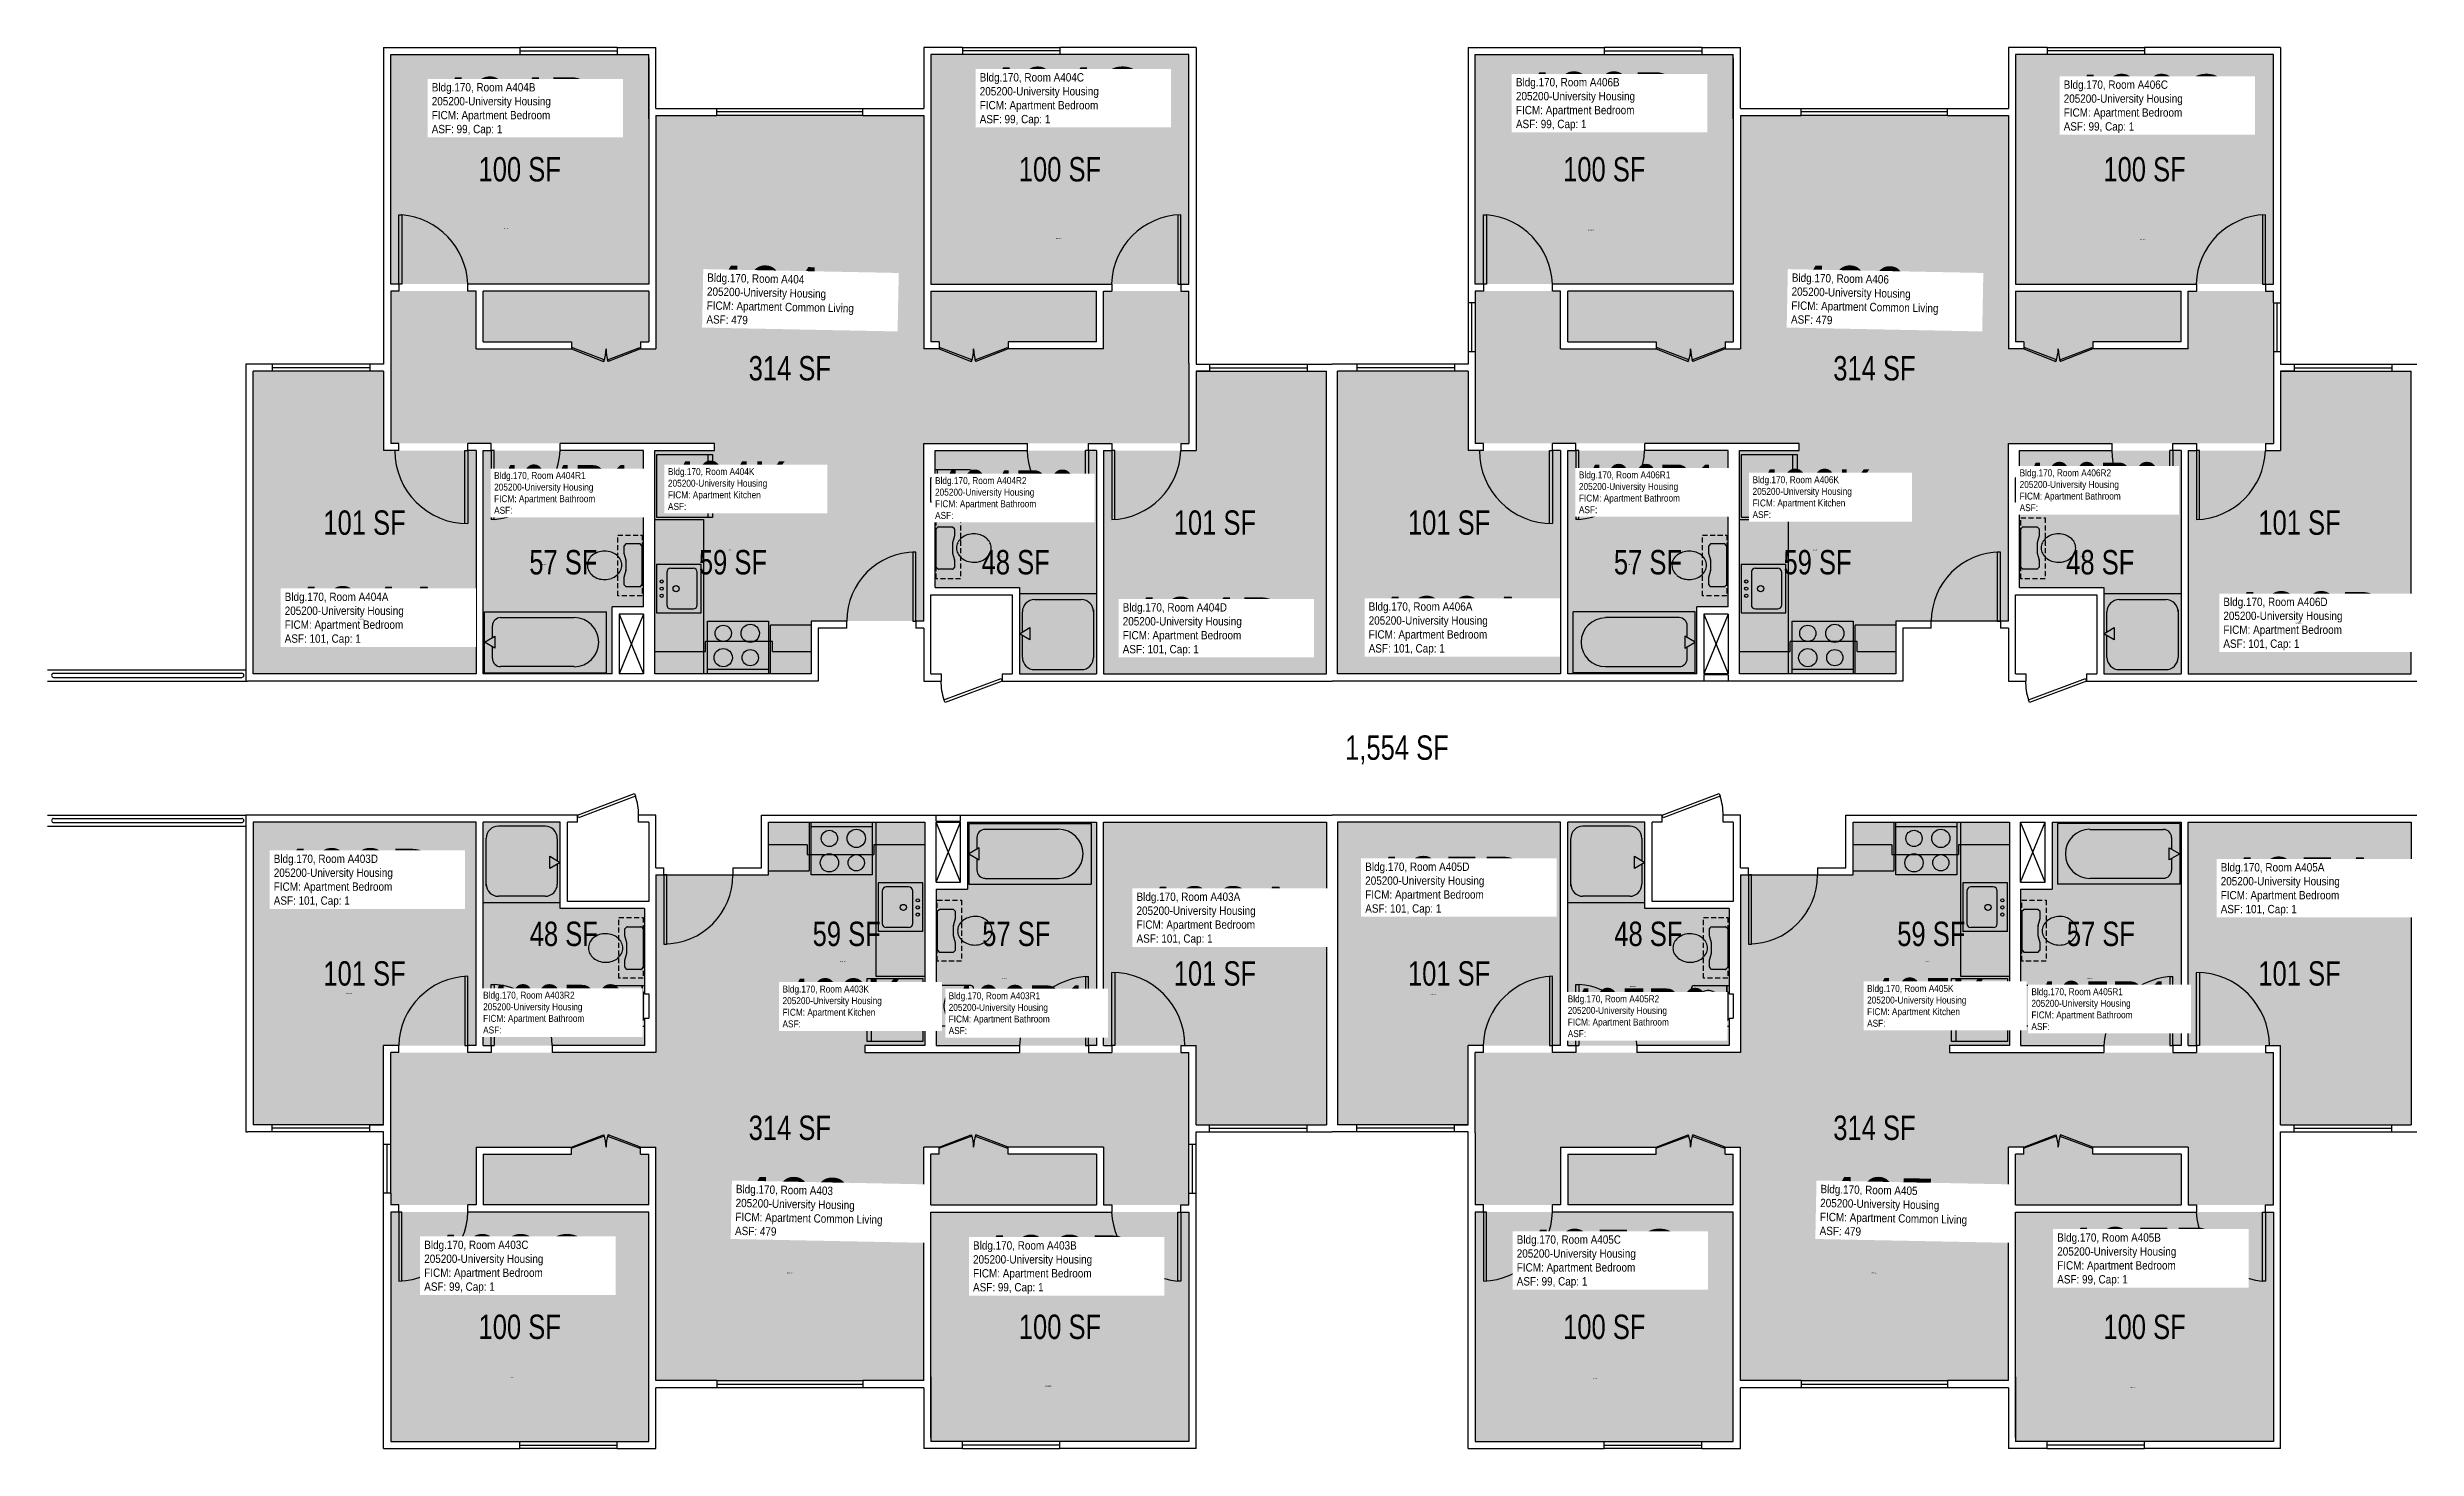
# Model space of a CAD drawing. Header units: inches. Extents: x -54 to 2270, y -57 to 1673.
# Drawn here: x 617 to 1783, y -51 to 639 of the extents above; entities that cross this region are included whole.
import ezdxf
from ezdxf.enums import TextEntityAlignment as Align

# ---------------------------------------------------------------- set-up
doc = ezdxf.new("R2010")
doc.units = ezdxf.units.IN
doc.header["$LTSCALE"] = 10
doc.header["$MEASUREMENT"] = 0
doc.linetypes.add('DASHED2', pattern=[0.375, 0.25, -0.125])
doc.layers.get('0').update_dxf_attribs({"linetype": 'CONTINUOUS'})
for name, color, linetype in [('A-DOOR', 2, 'CONTINUOUS'), ('A-FLOR', 3, 'CONTINUOUS'), ('A-GLAZ', 1, 'CONTINUOUS'), ('A-IDEN-RNUM', 7, 'CONTINUOUS'), ('A-IDEN-SNUM', 4, 'CONTINUOUS'), ('A-IDEN-VNUM', 4, 'CONTINUOUS'), ('A-WALL', 5, 'CONTINUOUS'), ('AREA-TEXT', 3, 'CONTINUOUS'), ('Rooms-Category-Color', 7, 'CONTINUOUS'), ('Rooms-College-Color', 7, 'CONTINUOUS'), ('Rooms-Department-Color', 7, 'CONTINUOUS'), ('Rooms-Division-Color', 7, 'CONTINUOUS'), ('Rooms-Information', 7, 'CONTINUOUS')]:
    doc.layers.add(name, color=color, linetype=linetype)
doc.styles.add('CP_AREA', font='arial.ttf', dxfattribs={"height": 15})
doc.styles.add('CP_ROOMSNUMBER', font='arial.ttf', dxfattribs={"height": 1})
doc.styles.add('CP_ROOMVNUMBER', font='arial.ttf', dxfattribs={"width": 0.85, "height": 0.075})

msp = doc.modelspace()

# ---------------------------------------------------------------- texts
at = {"layer": 'A-IDEN-RNUM', "style": 'CP_ROOMSNUMBER'}
for s, p in [('0404-B0', (841.3, 549.1)), ('0406-B0', (1375.1, 548.4)), ('0404-C0', (1113.1, 544.3)), ('0406-C0', (1646.8, 543.7)), ('0404-K0', (951.8, 390.8)), ('0404-R2', (1083.6, 387.6)), ('0406-K0', (1485.8, 390.8)), ('0406-R2', (1617.6, 387.6)), ('0404-R1', (859.7, 383.6)), ('0406-R1', (1393.7, 383.6)), ('0404-A0', (769.5, 356.8)), ('0404-D0', (1189.5, 355.5)), ('0406-A0', (1303.2, 356.1)), ('0406-D0', (1723.3, 354.8)), ('0403-K0', (1006.8, 188.1)), ('0405-K0', (1540.8, 188.1)), ('0403-R2', (861.7, 175.9)), ('0403-R1', (1086.6, 179.9)), ('0403-A0', (1188.9, 178.3)), ('0405-R2', (1395.7, 175.9)), ('0405-R1', (1620.6, 179.9)), ('0405-A0', (1722.7, 177.6)), ('0403-D0', (763.4, 172.5)), ('0405-D0', (1297.1, 171.9)), ('0403-C0', (843.9, -16.5)), ('0403-B0', (1107.9, -20.9)), ('0405-C0', (1377.6, -17.1)), ('0405-B0', (1641.6, -21.5))]:
    msp.add_text(s, height=0.36, dxfattribs=at).set_placement(p)
for s, p in [('0404-00', (969.9, 484.1)), ('0406-00', (1503.9, 484.1)), ('0403-00', (980.7, 34.9)), ('0405-00', (1514.7, 34.9))]:
    msp.add_text(s, height=0.36, rotation=358.9, dxfattribs=at).set_placement(p)
at = {"layer": 'A-IDEN-SNUM', "style": 'CP_ROOMSNUMBER'}
for s, p in [('1700A404B0', (841.3, 549.1)), ('1700A406B0', (1375.1, 548.4)), ('1700A404C0', (1113.1, 544.3)), ('1700A406C0', (1646.8, 543.7)), ('1700A404K0', (951.8, 390.8)), ('1700A404R2', (1083.6, 387.6)), ('1700A406K0', (1485.8, 390.8)), ('1700A406R2', (1617.6, 387.6)), ('1700A404R1', (859.7, 383.6)), ('1700A406R1', (1393.7, 383.6)), ('1700A404A0', (769.5, 356.8)), ('1700A404D0', (1189.5, 355.5)), ('1700A406A0', (1303.2, 356.1)), ('1700A406D0', (1723.3, 354.8)), ('1700A403K0', (1006.8, 188.1)), ('1700A405K0', (1540.8, 188.1)), ('1700A403R2', (861.7, 175.9)), ('1700A403R1', (1086.6, 179.9)), ('1700A403A0', (1188.9, 178.3)), ('1700A405R2', (1395.7, 175.9)), ('1700A405R1', (1620.6, 179.9)), ('1700A405A0', (1722.7, 177.6)), ('1700A403D0', (763.4, 172.5)), ('1700A405D0', (1297.1, 171.9)), ('1700A403C0', (843.9, -16.5)), ('1700A403B0', (1107.9, -20.9)), ('1700A405C0', (1377.6, -17.1)), ('1700A405B0', (1641.6, -21.5))]:
    msp.add_text(s, height=0.36, dxfattribs=at).set_placement(p)
for s, p in [('1700A40400', (969.9, 484.1)), ('1700A40600', (1503.9, 484.1)), ('1700A40300', (980.7, 34.9)), ('1700A40500', (1514.7, 34.9))]:
    msp.add_text(s, height=0.36, rotation=358.9, dxfattribs=at).set_placement(p)
at = {"layer": 'A-IDEN-VNUM', "style": 'CP_ROOMVNUMBER'}
for s, height, width, p in [('404B', 28.8, 0.85, (805.8, 595)), ('404C', 28.8, 0.85, (1075.6, 599.9)), ('406B', 28.8, 0.85, (1339.6, 597.5)), ('406C', 28.8, 0.85, (1609.3, 596.3)), ('404R1', 24, 0.7, (836.5, 408.8)), ('404K', 24, 0.75, (922.1, 410.7)), ('406R1', 24, 0.7, (1370.6, 409.1)), ('406R2', 24, 0.7, (1587.6, 410.1)), ('404R2', 24, 0.7, (1053.6, 406.3)), ('406K', 24, 0.75, (1456.1, 406.7)), ('404A', 28.8, 0.85, (733.4, 344.1)), ('404D', 28.8, 0.85, (1146, 338.9)), ('406A', 28.8, 0.85, (1267.1, 339.3)), ('406D', 28.8, 0.85, (1687.9, 341.6)), ('403D', 28.8, 0.85, (728, 215.1)), ('405D', 28.8, 0.85, (1265.4, 211.2)), ('405A', 28.8, 0.85, (1686.6, 210.9)), ('403A', 28.8, 0.85, (1152.8, 196.4)), ('403R2', 24, 0.7, (831.1, 152.9)), ('403K', 24, 0.75, (978.5, 155.9, 0)), ('403R1', 24, 0.7, (1060.3, 152.6)), ('405R2', 24, 0.7, (1365.1, 151.1)), ('405K', 24, 0.75, (1512.5, 156.2, 0)), ('405R1', 24, 0.7, (1593.4, 154.6)), ('403C', 28.8, 0.85, (802.1, 25)), ('403B', 28.8, 0.85, (1072.3, 24.7)), ('405C', 28.8, 0.85, (1340, 27.6)), ('405B', 28.8, 0.85, (1606.1, 28.6))]:
    msp.add_text(s, height=height, dxfattribs=dict(at, width=width)).set_placement(p)
at = {"layer": 'A-IDEN-VNUM', "style": 'CP_ROOMVNUMBER', "width": 0.85}
for s, p in [('404', (941, 502.5)), ('406', (1475, 502.5)), ('403', (955.1, 53.7)), ('405', (1489.1, 53.7))]:
    msp.add_text(s, height=28.8, rotation=358.8673, dxfattribs=at).set_placement(p)
at = {"layer": 'AREA-TEXT', "style": 'CP_AREA', "width": 0.75}
for s, p in [('100 SF', (849.1, 578.5)), ('100 SF', (1115.1, 578.5)), ('100 SF', (1383.1, 578.5)), ('100 SF', (1649.1, 578.5)), ('314 SF', (982.1, 480.5)), ('314 SF', (1516.1, 480.5)), ('101 SF', (772.7, 404.5)), ('101 SF', (1191.4, 404.5)), ('101 SF', (1306.7, 404.5)), ('101 SF', (1725.4, 404.5)), ('57 SF', (870.6, 385)), ('59 SF', (954.1, 385)), ('48 SF', (1093.3, 385)), ('57 SF', (1404.6, 385)), ('59 SF', (1488.1, 385)), ('48 SF', (1627.3, 385)), ('1,554 SF', (1281, 293.7)), ('48 SF', (870.8, 202)), ('59 SF', (1010.1, 202)), ('57 SF', (1093.6, 202)), ('48 SF', (1404.8, 202)), ('59 SF', (1544.1, 202)), ('57 SF', (1627.6, 202)), ('101 SF', (772.7, 182.5)), ('101 SF', (1191.4, 182.5)), ('101 SF', (1306.7, 182.5)), ('101 SF', (1725.4, 182.5)), ('314 SF', (982.1, 106.5)), ('314 SF', (1516.1, 106.5)), ('100 SF', (849.1, 8.5)), ('100 SF', (1115.1, 8.5)), ('100 SF', (1383.1, 8.5)), ('100 SF', (1649.1, 8.5))]:
    msp.add_text(s, height=12, dxfattribs=at).set_placement(p, align=Align.MIDDLE_CENTER)

# ---------------------------------------------------------------- hatches: boundary and pattern name
at = {"layer": 'Rooms-Category-Color', "true_color": 0x728ef3}
for points in [[(785.6, 522), (912.6, 522), (912.6, 635), (785.6, 635)], [(1051.6, 522), (1178.6, 522), (1178.6, 635), (1051.6, 635)], [(1319.6, 522), (1446.6, 522), (1446.6, 635), (1319.6, 635)], [(1585.6, 522), (1712.6, 522), (1712.6, 635), (1585.6, 635)], [(1178.6, 518.5), (1178.6, 443.5), (1048.1, 443.5), (1048.1, 356), (992.6, 356), (992.6, 440), (945, 440), (945, 443.5), (785.6, 443.5), (785.6, 518.5), (827.6, 518.5), (827.6, 490), (874.6, 490), (874.6, 493.5), (831.1, 493.5), (831.1, 518.5), (912.6, 518.5), (912.6, 493.5), (908.6, 493.5), (908.6, 490), (916.1, 490), (916.1, 605), (1048.1, 605), (1048.1, 490), (1055.6, 490), (1055.6, 493.5), (1051.6, 493.5), (1051.6, 518.5), (1133.1, 518.5), (1133.1, 493.5), (1089.6, 493.5), (1089.6, 490), (1136.6, 490), (1136.6, 518.5)], [(1712.6, 518.5), (1712.6, 443.5), (1582.1, 443.5), (1582.1, 356), (1526.6, 356), (1526.6, 440), (1479, 440), (1479, 443.5), (1319.6, 443.5), (1319.6, 518.5), (1361.6, 518.5), (1361.6, 490), (1408.6, 490), (1408.6, 493.5), (1365.1, 493.5), (1365.1, 518.5), (1446.6, 518.5), (1446.6, 493.5), (1442.6, 493.5), (1442.6, 490), (1450.1, 490), (1450.1, 605), (1582.1, 605), (1582.1, 490), (1589.6, 490), (1589.6, 493.5), (1585.6, 493.5), (1585.6, 518.5), (1667.1, 518.5), (1667.1, 493.5), (1623.6, 493.5), (1623.6, 490), (1670.6, 490), (1670.6, 518.5)], [(782.1, 440), (827.6, 440), (827.6, 330), (717.8, 330), (717.8, 479), (782.1, 479)], [(1182.1, 479), (1246.3, 479), (1246.3, 330), (1136.6, 330), (1136.6, 440), (1182.1, 440)], [(1316.1, 440), (1361.6, 440), (1361.6, 330), (1251.8, 330), (1251.8, 479), (1316.1, 479)], [(1716.1, 479), (1780.3, 479), (1780.3, 330), (1670.6, 330), (1670.6, 440), (1716.1, 440)], [(831.1, 440), (910.1, 440), (910.1, 363), (894.6, 363), (894.6, 330), (831.1, 330), (831.1, 440)], [(915.6, 440), (992.6, 440), (992.6, 330), (915.6, 330)], [(1133.1, 440), (1053.6, 440), (1053.6, 372.5), (1095.1, 372.5), (1095.1, 330), (1133.1, 330)], [(1365.1, 440), (1444.1, 440), (1444.1, 363), (1428.6, 363), (1428.6, 330), (1365.1, 330), (1365.1, 440)], [(1449.6, 440), (1526.6, 440), (1526.6, 330), (1449.6, 330)], [(1667.1, 440), (1587.6, 440), (1587.6, 372.5), (1629.1, 372.5), (1629.1, 330), (1667.1, 330)], [(782.1, 147), (827.6, 147), (827.6, 257), (717.8, 257), (717.8, 108), (782.1, 108)], [(869.1, 257), (869.1, 214.5), (910.6, 214.5), (910.6, 147), (831.1, 147), (831.1, 257)], [(971.6, 257), (1048.6, 257), (1048.6, 147), (971.6, 147)], [(1069.6, 257), (1133.1, 257), (1133.1, 147), (1054.1, 147), (1054.1, 224), (1069.6, 224)], [(1182.1, 108), (1246.3, 108), (1246.3, 257), (1136.6, 257), (1136.6, 147), (1182.1, 147)], [(1316.1, 147), (1361.6, 147), (1361.6, 257), (1251.8, 257), (1251.8, 108), (1316.1, 108)], [(1403.1, 257), (1403.1, 214.5), (1444.6, 214.5), (1444.6, 147), (1365.1, 147), (1365.1, 257)], [(1505.6, 257), (1582.6, 257), (1582.6, 147), (1505.6, 147)], [(1603.6, 257), (1667.1, 257), (1667.1, 147), (1588.1, 147), (1588.1, 224), (1603.6, 224)], [(1716.1, 108), (1780.3, 108), (1780.3, 257), (1670.6, 257), (1670.6, 147), (1716.1, 147)], [(785.6, 68.5), (785.6, 143.5), (916.1, 143.5), (916.1, 231), (971.6, 231), (971.6, 147), (1019.1, 147), (1019.1, 143.5), (1178.6, 143.5), (1178.6, 68.5), (1136.6, 68.5), (1136.6, 97), (1089.6, 97), (1089.6, 93.5), (1133.1, 93.5), (1133.1, 68.5), (1051.6, 68.5), (1051.6, 93.5), (1055.6, 93.5), (1055.6, 97), (1048.1, 97), (1048.1, -18), (916.1, -18), (916.1, 97), (908.6, 97), (908.6, 93.5), (912.6, 93.5), (912.6, 68.5), (831.1, 68.5), (831.1, 93.5), (874.6, 93.5), (874.6, 97), (827.6, 97), (827.6, 68.5)], [(1319.6, 68.5), (1319.6, 143.5), (1450.1, 143.5), (1450.1, 231), (1505.6, 231), (1505.6, 147), (1553.1, 147), (1553.1, 143.5), (1712.6, 143.5), (1712.6, 68.5), (1670.6, 68.5), (1670.6, 97), (1623.6, 97), (1623.6, 93.5), (1667.1, 93.5), (1667.1, 68.5), (1585.6, 68.5), (1585.6, 93.5), (1589.6, 93.5), (1589.6, 97), (1582.1, 97), (1582.1, -18), (1450.1, -18), (1450.1, 97), (1442.6, 97), (1442.6, 93.5), (1446.6, 93.5), (1446.6, 68.5), (1365.1, 68.5), (1365.1, 93.5), (1408.6, 93.5), (1408.6, 97), (1361.6, 97), (1361.6, 68.5)], [(785.6, 65), (912.6, 65), (912.6, -48), (785.6, -48)], [(1051.6, 65), (1178.6, 65), (1178.6, -48), (1051.6, -48)], [(1319.6, 65), (1446.6, 65), (1446.6, -48), (1319.6, -48)], [(1585.6, 65), (1712.6, 65), (1712.6, -48), (1585.6, -48)]]:
    msp.add_hatch(color=171, dxfattribs=at).paths.add_polyline_path(points)
at = {"layer": 'Rooms-College-Color', "true_color": 0xadadad}
for points in [[(785.6, 522), (912.6, 522), (912.6, 635), (785.6, 635)], [(1051.6, 522), (1178.6, 522), (1178.6, 635), (1051.6, 635)], [(1319.6, 522), (1446.6, 522), (1446.6, 635), (1319.6, 635)], [(1585.6, 522), (1712.6, 522), (1712.6, 635), (1585.6, 635)], [(1178.6, 518.5), (1178.6, 443.5), (1048.1, 443.5), (1048.1, 356), (992.6, 356), (992.6, 440), (945, 440), (945, 443.5), (785.6, 443.5), (785.6, 518.5), (827.6, 518.5), (827.6, 490), (874.6, 490), (874.6, 493.5), (831.1, 493.5), (831.1, 518.5), (912.6, 518.5), (912.6, 493.5), (908.6, 493.5), (908.6, 490), (916.1, 490), (916.1, 605), (1048.1, 605), (1048.1, 490), (1055.6, 490), (1055.6, 493.5), (1051.6, 493.5), (1051.6, 518.5), (1133.1, 518.5), (1133.1, 493.5), (1089.6, 493.5), (1089.6, 490), (1136.6, 490), (1136.6, 518.5)], [(1712.6, 518.5), (1712.6, 443.5), (1582.1, 443.5), (1582.1, 356), (1526.6, 356), (1526.6, 440), (1479, 440), (1479, 443.5), (1319.6, 443.5), (1319.6, 518.5), (1361.6, 518.5), (1361.6, 490), (1408.6, 490), (1408.6, 493.5), (1365.1, 493.5), (1365.1, 518.5), (1446.6, 518.5), (1446.6, 493.5), (1442.6, 493.5), (1442.6, 490), (1450.1, 490), (1450.1, 605), (1582.1, 605), (1582.1, 490), (1589.6, 490), (1589.6, 493.5), (1585.6, 493.5), (1585.6, 518.5), (1667.1, 518.5), (1667.1, 493.5), (1623.6, 493.5), (1623.6, 490), (1670.6, 490), (1670.6, 518.5)], [(782.1, 440), (827.6, 440), (827.6, 330), (717.8, 330), (717.8, 479), (782.1, 479)], [(1182.1, 479), (1246.3, 479), (1246.3, 330), (1136.6, 330), (1136.6, 440), (1182.1, 440)], [(1316.1, 440), (1361.6, 440), (1361.6, 330), (1251.8, 330), (1251.8, 479), (1316.1, 479)], [(1716.1, 479), (1780.3, 479), (1780.3, 330), (1670.6, 330), (1670.6, 440), (1716.1, 440)], [(831.1, 440), (910.1, 440), (910.1, 363), (894.6, 363), (894.6, 330), (831.1, 330), (831.1, 440)], [(915.6, 440), (992.6, 440), (992.6, 330), (915.6, 330)], [(1133.1, 440), (1053.6, 440), (1053.6, 372.5), (1095.1, 372.5), (1095.1, 330), (1133.1, 330)], [(1365.1, 440), (1444.1, 440), (1444.1, 363), (1428.6, 363), (1428.6, 330), (1365.1, 330), (1365.1, 440)], [(1449.6, 440), (1526.6, 440), (1526.6, 330), (1449.6, 330)], [(1667.1, 440), (1587.6, 440), (1587.6, 372.5), (1629.1, 372.5), (1629.1, 330), (1667.1, 330)], [(782.1, 147), (827.6, 147), (827.6, 257), (717.8, 257), (717.8, 108), (782.1, 108)], [(869.1, 257), (869.1, 214.5), (910.6, 214.5), (910.6, 147), (831.1, 147), (831.1, 257)], [(971.6, 257), (1048.6, 257), (1048.6, 147), (971.6, 147)], [(1069.6, 257), (1133.1, 257), (1133.1, 147), (1054.1, 147), (1054.1, 224), (1069.6, 224)], [(1182.1, 108), (1246.3, 108), (1246.3, 257), (1136.6, 257), (1136.6, 147), (1182.1, 147)], [(1316.1, 147), (1361.6, 147), (1361.6, 257), (1251.8, 257), (1251.8, 108), (1316.1, 108)], [(1403.1, 257), (1403.1, 214.5), (1444.6, 214.5), (1444.6, 147), (1365.1, 147), (1365.1, 257)], [(1505.6, 257), (1582.6, 257), (1582.6, 147), (1505.6, 147)], [(1603.6, 257), (1667.1, 257), (1667.1, 147), (1588.1, 147), (1588.1, 224), (1603.6, 224)], [(1716.1, 108), (1780.3, 108), (1780.3, 257), (1670.6, 257), (1670.6, 147), (1716.1, 147)], [(785.6, 68.5), (785.6, 143.5), (916.1, 143.5), (916.1, 231), (971.6, 231), (971.6, 147), (1019.1, 147), (1019.1, 143.5), (1178.6, 143.5), (1178.6, 68.5), (1136.6, 68.5), (1136.6, 97), (1089.6, 97), (1089.6, 93.5), (1133.1, 93.5), (1133.1, 68.5), (1051.6, 68.5), (1051.6, 93.5), (1055.6, 93.5), (1055.6, 97), (1048.1, 97), (1048.1, -18), (916.1, -18), (916.1, 97), (908.6, 97), (908.6, 93.5), (912.6, 93.5), (912.6, 68.5), (831.1, 68.5), (831.1, 93.5), (874.6, 93.5), (874.6, 97), (827.6, 97), (827.6, 68.5)], [(1319.6, 68.5), (1319.6, 143.5), (1450.1, 143.5), (1450.1, 231), (1505.6, 231), (1505.6, 147), (1553.1, 147), (1553.1, 143.5), (1712.6, 143.5), (1712.6, 68.5), (1670.6, 68.5), (1670.6, 97), (1623.6, 97), (1623.6, 93.5), (1667.1, 93.5), (1667.1, 68.5), (1585.6, 68.5), (1585.6, 93.5), (1589.6, 93.5), (1589.6, 97), (1582.1, 97), (1582.1, -18), (1450.1, -18), (1450.1, 97), (1442.6, 97), (1442.6, 93.5), (1446.6, 93.5), (1446.6, 68.5), (1365.1, 68.5), (1365.1, 93.5), (1408.6, 93.5), (1408.6, 97), (1361.6, 97), (1361.6, 68.5)], [(785.6, 65), (912.6, 65), (912.6, -48), (785.6, -48)], [(1051.6, 65), (1178.6, 65), (1178.6, -48), (1051.6, -48)], [(1319.6, 65), (1446.6, 65), (1446.6, -48), (1319.6, -48)], [(1585.6, 65), (1712.6, 65), (1712.6, -48), (1585.6, -48)]]:
    msp.add_hatch(color=253, dxfattribs=at).paths.add_polyline_path(points)
at = {"layer": 'Rooms-Department-Color', "true_color": 0x604aed}
for points in [[(785.6, 522), (912.6, 522), (912.6, 635), (785.6, 635)], [(1051.6, 522), (1178.6, 522), (1178.6, 635), (1051.6, 635)], [(1319.6, 522), (1446.6, 522), (1446.6, 635), (1319.6, 635)], [(1585.6, 522), (1712.6, 522), (1712.6, 635), (1585.6, 635)], [(1178.6, 518.5), (1178.6, 443.5), (1048.1, 443.5), (1048.1, 356), (992.6, 356), (992.6, 440), (945, 440), (945, 443.5), (785.6, 443.5), (785.6, 518.5), (827.6, 518.5), (827.6, 490), (874.6, 490), (874.6, 493.5), (831.1, 493.5), (831.1, 518.5), (912.6, 518.5), (912.6, 493.5), (908.6, 493.5), (908.6, 490), (916.1, 490), (916.1, 605), (1048.1, 605), (1048.1, 490), (1055.6, 490), (1055.6, 493.5), (1051.6, 493.5), (1051.6, 518.5), (1133.1, 518.5), (1133.1, 493.5), (1089.6, 493.5), (1089.6, 490), (1136.6, 490), (1136.6, 518.5)], [(1712.6, 518.5), (1712.6, 443.5), (1582.1, 443.5), (1582.1, 356), (1526.6, 356), (1526.6, 440), (1479, 440), (1479, 443.5), (1319.6, 443.5), (1319.6, 518.5), (1361.6, 518.5), (1361.6, 490), (1408.6, 490), (1408.6, 493.5), (1365.1, 493.5), (1365.1, 518.5), (1446.6, 518.5), (1446.6, 493.5), (1442.6, 493.5), (1442.6, 490), (1450.1, 490), (1450.1, 605), (1582.1, 605), (1582.1, 490), (1589.6, 490), (1589.6, 493.5), (1585.6, 493.5), (1585.6, 518.5), (1667.1, 518.5), (1667.1, 493.5), (1623.6, 493.5), (1623.6, 490), (1670.6, 490), (1670.6, 518.5)], [(782.1, 440), (827.6, 440), (827.6, 330), (717.8, 330), (717.8, 479), (782.1, 479)], [(1182.1, 479), (1246.3, 479), (1246.3, 330), (1136.6, 330), (1136.6, 440), (1182.1, 440)], [(1316.1, 440), (1361.6, 440), (1361.6, 330), (1251.8, 330), (1251.8, 479), (1316.1, 479)], [(1716.1, 479), (1780.3, 479), (1780.3, 330), (1670.6, 330), (1670.6, 440), (1716.1, 440)], [(831.1, 440), (910.1, 440), (910.1, 363), (894.6, 363), (894.6, 330), (831.1, 330), (831.1, 440)], [(915.6, 440), (992.6, 440), (992.6, 330), (915.6, 330)], [(1133.1, 440), (1053.6, 440), (1053.6, 372.5), (1095.1, 372.5), (1095.1, 330), (1133.1, 330)], [(1365.1, 440), (1444.1, 440), (1444.1, 363), (1428.6, 363), (1428.6, 330), (1365.1, 330), (1365.1, 440)], [(1449.6, 440), (1526.6, 440), (1526.6, 330), (1449.6, 330)], [(1667.1, 440), (1587.6, 440), (1587.6, 372.5), (1629.1, 372.5), (1629.1, 330), (1667.1, 330)], [(782.1, 147), (827.6, 147), (827.6, 257), (717.8, 257), (717.8, 108), (782.1, 108)], [(869.1, 257), (869.1, 214.5), (910.6, 214.5), (910.6, 147), (831.1, 147), (831.1, 257)], [(971.6, 257), (1048.6, 257), (1048.6, 147), (971.6, 147)], [(1069.6, 257), (1133.1, 257), (1133.1, 147), (1054.1, 147), (1054.1, 224), (1069.6, 224)], [(1182.1, 108), (1246.3, 108), (1246.3, 257), (1136.6, 257), (1136.6, 147), (1182.1, 147)], [(1316.1, 147), (1361.6, 147), (1361.6, 257), (1251.8, 257), (1251.8, 108), (1316.1, 108)], [(1403.1, 257), (1403.1, 214.5), (1444.6, 214.5), (1444.6, 147), (1365.1, 147), (1365.1, 257)], [(1505.6, 257), (1582.6, 257), (1582.6, 147), (1505.6, 147)], [(1603.6, 257), (1667.1, 257), (1667.1, 147), (1588.1, 147), (1588.1, 224), (1603.6, 224)], [(1716.1, 108), (1780.3, 108), (1780.3, 257), (1670.6, 257), (1670.6, 147), (1716.1, 147)], [(785.6, 68.5), (785.6, 143.5), (916.1, 143.5), (916.1, 231), (971.6, 231), (971.6, 147), (1019.1, 147), (1019.1, 143.5), (1178.6, 143.5), (1178.6, 68.5), (1136.6, 68.5), (1136.6, 97), (1089.6, 97), (1089.6, 93.5), (1133.1, 93.5), (1133.1, 68.5), (1051.6, 68.5), (1051.6, 93.5), (1055.6, 93.5), (1055.6, 97), (1048.1, 97), (1048.1, -18), (916.1, -18), (916.1, 97), (908.6, 97), (908.6, 93.5), (912.6, 93.5), (912.6, 68.5), (831.1, 68.5), (831.1, 93.5), (874.6, 93.5), (874.6, 97), (827.6, 97), (827.6, 68.5)], [(1319.6, 68.5), (1319.6, 143.5), (1450.1, 143.5), (1450.1, 231), (1505.6, 231), (1505.6, 147), (1553.1, 147), (1553.1, 143.5), (1712.6, 143.5), (1712.6, 68.5), (1670.6, 68.5), (1670.6, 97), (1623.6, 97), (1623.6, 93.5), (1667.1, 93.5), (1667.1, 68.5), (1585.6, 68.5), (1585.6, 93.5), (1589.6, 93.5), (1589.6, 97), (1582.1, 97), (1582.1, -18), (1450.1, -18), (1450.1, 97), (1442.6, 97), (1442.6, 93.5), (1446.6, 93.5), (1446.6, 68.5), (1365.1, 68.5), (1365.1, 93.5), (1408.6, 93.5), (1408.6, 97), (1361.6, 97), (1361.6, 68.5)], [(785.6, 65), (912.6, 65), (912.6, -48), (785.6, -48)], [(1051.6, 65), (1178.6, 65), (1178.6, -48), (1051.6, -48)], [(1319.6, 65), (1446.6, 65), (1446.6, -48), (1319.6, -48)], [(1585.6, 65), (1712.6, 65), (1712.6, -48), (1585.6, -48)]]:
    msp.add_hatch(color=173, dxfattribs=at).paths.add_polyline_path(points)
at = {"layer": 'Rooms-Division-Color', "true_color": 0x604aed}
for points in [[(785.6, 522), (912.6, 522), (912.6, 635), (785.6, 635)], [(1051.6, 522), (1178.6, 522), (1178.6, 635), (1051.6, 635)], [(1319.6, 522), (1446.6, 522), (1446.6, 635), (1319.6, 635)], [(1585.6, 522), (1712.6, 522), (1712.6, 635), (1585.6, 635)], [(1178.6, 518.5), (1178.6, 443.5), (1048.1, 443.5), (1048.1, 356), (992.6, 356), (992.6, 440), (945, 440), (945, 443.5), (785.6, 443.5), (785.6, 518.5), (827.6, 518.5), (827.6, 490), (874.6, 490), (874.6, 493.5), (831.1, 493.5), (831.1, 518.5), (912.6, 518.5), (912.6, 493.5), (908.6, 493.5), (908.6, 490), (916.1, 490), (916.1, 605), (1048.1, 605), (1048.1, 490), (1055.6, 490), (1055.6, 493.5), (1051.6, 493.5), (1051.6, 518.5), (1133.1, 518.5), (1133.1, 493.5), (1089.6, 493.5), (1089.6, 490), (1136.6, 490), (1136.6, 518.5)], [(1712.6, 518.5), (1712.6, 443.5), (1582.1, 443.5), (1582.1, 356), (1526.6, 356), (1526.6, 440), (1479, 440), (1479, 443.5), (1319.6, 443.5), (1319.6, 518.5), (1361.6, 518.5), (1361.6, 490), (1408.6, 490), (1408.6, 493.5), (1365.1, 493.5), (1365.1, 518.5), (1446.6, 518.5), (1446.6, 493.5), (1442.6, 493.5), (1442.6, 490), (1450.1, 490), (1450.1, 605), (1582.1, 605), (1582.1, 490), (1589.6, 490), (1589.6, 493.5), (1585.6, 493.5), (1585.6, 518.5), (1667.1, 518.5), (1667.1, 493.5), (1623.6, 493.5), (1623.6, 490), (1670.6, 490), (1670.6, 518.5)], [(782.1, 440), (827.6, 440), (827.6, 330), (717.8, 330), (717.8, 479), (782.1, 479)], [(1182.1, 479), (1246.3, 479), (1246.3, 330), (1136.6, 330), (1136.6, 440), (1182.1, 440)], [(1316.1, 440), (1361.6, 440), (1361.6, 330), (1251.8, 330), (1251.8, 479), (1316.1, 479)], [(1716.1, 479), (1780.3, 479), (1780.3, 330), (1670.6, 330), (1670.6, 440), (1716.1, 440)], [(831.1, 440), (910.1, 440), (910.1, 363), (894.6, 363), (894.6, 330), (831.1, 330), (831.1, 440)], [(915.6, 440), (992.6, 440), (992.6, 330), (915.6, 330)], [(1133.1, 440), (1053.6, 440), (1053.6, 372.5), (1095.1, 372.5), (1095.1, 330), (1133.1, 330)], [(1365.1, 440), (1444.1, 440), (1444.1, 363), (1428.6, 363), (1428.6, 330), (1365.1, 330), (1365.1, 440)], [(1449.6, 440), (1526.6, 440), (1526.6, 330), (1449.6, 330)], [(1667.1, 440), (1587.6, 440), (1587.6, 372.5), (1629.1, 372.5), (1629.1, 330), (1667.1, 330)], [(782.1, 147), (827.6, 147), (827.6, 257), (717.8, 257), (717.8, 108), (782.1, 108)], [(869.1, 257), (869.1, 214.5), (910.6, 214.5), (910.6, 147), (831.1, 147), (831.1, 257)], [(971.6, 257), (1048.6, 257), (1048.6, 147), (971.6, 147)], [(1069.6, 257), (1133.1, 257), (1133.1, 147), (1054.1, 147), (1054.1, 224), (1069.6, 224)], [(1182.1, 108), (1246.3, 108), (1246.3, 257), (1136.6, 257), (1136.6, 147), (1182.1, 147)], [(1316.1, 147), (1361.6, 147), (1361.6, 257), (1251.8, 257), (1251.8, 108), (1316.1, 108)], [(1403.1, 257), (1403.1, 214.5), (1444.6, 214.5), (1444.6, 147), (1365.1, 147), (1365.1, 257)], [(1505.6, 257), (1582.6, 257), (1582.6, 147), (1505.6, 147)], [(1603.6, 257), (1667.1, 257), (1667.1, 147), (1588.1, 147), (1588.1, 224), (1603.6, 224)], [(1716.1, 108), (1780.3, 108), (1780.3, 257), (1670.6, 257), (1670.6, 147), (1716.1, 147)], [(785.6, 68.5), (785.6, 143.5), (916.1, 143.5), (916.1, 231), (971.6, 231), (971.6, 147), (1019.1, 147), (1019.1, 143.5), (1178.6, 143.5), (1178.6, 68.5), (1136.6, 68.5), (1136.6, 97), (1089.6, 97), (1089.6, 93.5), (1133.1, 93.5), (1133.1, 68.5), (1051.6, 68.5), (1051.6, 93.5), (1055.6, 93.5), (1055.6, 97), (1048.1, 97), (1048.1, -18), (916.1, -18), (916.1, 97), (908.6, 97), (908.6, 93.5), (912.6, 93.5), (912.6, 68.5), (831.1, 68.5), (831.1, 93.5), (874.6, 93.5), (874.6, 97), (827.6, 97), (827.6, 68.5)], [(1319.6, 68.5), (1319.6, 143.5), (1450.1, 143.5), (1450.1, 231), (1505.6, 231), (1505.6, 147), (1553.1, 147), (1553.1, 143.5), (1712.6, 143.5), (1712.6, 68.5), (1670.6, 68.5), (1670.6, 97), (1623.6, 97), (1623.6, 93.5), (1667.1, 93.5), (1667.1, 68.5), (1585.6, 68.5), (1585.6, 93.5), (1589.6, 93.5), (1589.6, 97), (1582.1, 97), (1582.1, -18), (1450.1, -18), (1450.1, 97), (1442.6, 97), (1442.6, 93.5), (1446.6, 93.5), (1446.6, 68.5), (1365.1, 68.5), (1365.1, 93.5), (1408.6, 93.5), (1408.6, 97), (1361.6, 97), (1361.6, 68.5)], [(785.6, 65), (912.6, 65), (912.6, -48), (785.6, -48)], [(1051.6, 65), (1178.6, 65), (1178.6, -48), (1051.6, -48)], [(1319.6, 65), (1446.6, 65), (1446.6, -48), (1319.6, -48)], [(1585.6, 65), (1712.6, 65), (1712.6, -48), (1585.6, -48)]]:
    msp.add_hatch(color=173, dxfattribs=at).paths.add_polyline_path(points)

# ---------------------------------------------------------------- linework, layer by layer
for p, q in [((916.6, 407), (916.6, 438)), ((916.6, 438), (944.1, 438)), ((941.8, 438), (941.8, 407)), ((944.1, 438), (944.1, 407)), ((1450.6, 407), (1450.6, 438)), ((1450.6, 438), (1478.1, 438)), ((1475.8, 438), (1475.8, 407)), ((1478.1, 438), (1478.1, 407)), ((891.4, 429), (891.4, 412)), ((892.9, 430.5), (910.1, 430.5)), ((908.9, 430.5), (908.9, 410.5)), ((908.9, 410.5), (908.9, 427.5)), ((908.9, 427.5), (909.4, 427.5)), ((909.4, 413.5), (909.4, 427.5)), ((1070.7, 430.5), (1053.6, 430.5)), ((1054.2, 413.5), (1054.2, 427.5)), ((1054.7, 427.5), (1054.2, 427.5)), ((1054.7, 430.5), (1054.7, 410.5)), ((1054.7, 410.5), (1054.7, 427.5)), ((1072.2, 429), (1072.2, 412)), ((1425.4, 429), (1425.4, 412)), ((1426.9, 430.5), (1444.1, 430.5)), ((1442.9, 430.5), (1442.9, 410.5)), ((1442.9, 410.5), (1442.9, 427.5)), ((1442.9, 427.5), (1443.4, 427.5)), ((1443.4, 413.5), (1443.4, 427.5)), ((1604.7, 430.5), (1587.6, 430.5)), ((1588.2, 413.5), (1588.2, 427.5)), ((1588.7, 427.5), (1588.2, 427.5)), ((1588.7, 430.5), (1588.7, 410.5)), ((1588.7, 410.5), (1588.7, 427.5)), ((1606.2, 429), (1606.2, 412)), ((892.9, 410.5), (910.1, 410.5)), ((908.9, 413.5), (909.4, 413.5)), ((1070.7, 410.5), (1053.6, 410.5)), ((1054.7, 413.5), (1054.2, 413.5)), ((1426.9, 410.5), (1444.1, 410.5)), ((1442.9, 413.5), (1443.4, 413.5)), ((1604.7, 410.5), (1587.6, 410.5)), ((1588.7, 413.5), (1588.2, 413.5)), ((915.6, 406), (939.6, 406)), ((944.1, 407), (916.6, 407)), ((939.6, 406), (939.6, 330)), ((1054.2, 382.5), (1054.2, 401.3)), ((1054.3, 401.6), (1055.1, 402.4)), ((1055.4, 402.5), (1062.2, 402.5)), ((1062.2, 402.5), (1063.1, 401.6)), ((1063.2, 398), (1062.2, 394.6)), ((1063.2, 401.3), (1063.2, 398.1)), ((1449.6, 406), (1473.6, 406)), ((1478.1, 407), (1450.6, 407)), ((1473.6, 406), (1473.6, 330)), ((1588.2, 382.5), (1588.2, 401.3)), ((1588.3, 401.6), (1589.1, 402.4)), ((1589.4, 402.5), (1596.2, 402.5)), ((1596.2, 402.5), (1597.1, 401.6)), ((1597.2, 398), (1596.2, 394.6)), ((1597.2, 401.3), (1597.2, 398.1)), ((900.4, 392.8), (900.4, 389.5)), ((900.4, 389.5), (901.4, 386.1)), ((901.4, 394), (900.5, 393.1)), ((908.4, 394), (901.4, 394)), ((901.4, 386), (901.4, 381.1)), ((909.3, 393.1), (908.4, 394)), ((909.4, 374), (909.4, 392.8)), ((1062.2, 394.5), (1062.2, 389.6)), ((1062.2, 389.5), (1063.2, 386.1)), ((1063.2, 386), (1063.2, 382.5)), ((1434.4, 392.8), (1434.4, 389.5)), ((1434.4, 389.5), (1435.4, 386.1)), ((1435.4, 394), (1434.5, 393.1)), ((1442.4, 394), (1435.4, 394)), ((1435.4, 386), (1435.4, 381.1)), ((1443.3, 393.1), (1442.4, 394)), ((1443.4, 374), (1443.4, 392.8)), ((1596.2, 394.5), (1596.2, 389.6)), ((1596.2, 389.5), (1597.2, 386.1)), ((1597.2, 386), (1597.2, 382.5)), ((901.4, 381), (900.4, 377.5)), ((900.4, 377.5), (900.4, 374)), ((900.4, 374), (901.3, 373.1)), ((908.5, 373.1), (909.4, 374)), ((916.5, 384), (938.5, 384)), ((916.5, 384), (916.5, 360)), ((921.5, 380), (921.5, 364)), ((923.5, 382), (934.5, 382)), ((936.5, 364), (936.5, 380)), ((938.5, 360), (938.5, 384)), ((1055.1, 381.6), (1054.2, 382.5)), ((1062, 381.5), (1055.4, 381.5)), ((1063.2, 382.5), (1062.3, 381.6)), ((1435.4, 381), (1434.4, 377.5)), ((1434.4, 377.5), (1434.4, 374)), ((1434.4, 374), (1435.3, 373.1)), ((1442.5, 373.1), (1443.4, 374)), ((1450.5, 384), (1472.5, 384)), ((1450.5, 384), (1450.5, 360)), ((1455.5, 380), (1455.5, 364)), ((1457.5, 382), (1468.5, 382)), ((1470.5, 364), (1470.5, 380)), ((1472.5, 360), (1472.5, 384)), ((1589.1, 381.6), (1588.2, 382.5)), ((1596, 381.5), (1589.4, 381.5)), ((1597.2, 382.5), (1596.3, 381.6)), ((901.6, 373), (908.3, 373)), ((923.5, 362), (934.5, 362)), ((1133.1, 369.5), (1095.1, 369.5)), ((1102.6, 366.6), (1125.6, 366.6)), ((1435.6, 373), (1442.3, 373)), ((1457.5, 362), (1468.5, 362)), ((1667.1, 369.5), (1629.1, 369.5)), ((1636.6, 366.6), (1659.6, 366.6)), ((831.7, 330.6), (831.7, 360.6)), ((831.7, 360.6), (891.9, 360.6)), ((835.7, 348), (835.7, 353.7)), ((839.7, 357.7), (875.9, 357.7)), ((891.9, 330.6), (891.9, 360.6)), ((898.1, 359.5), (910.1, 330)), ((910.1, 359.5), (898.1, 330)), ((916.5, 360), (938.5, 360)), ((941.6, 330), (941.6, 356)), ((941.6, 356), (971.6, 356)), ((971.6, 356), (971.6, 330)), ((992.6, 354), (972.6, 354)), ((1095.1, 349.8), (1100.2, 352.8)), ((1096.6, 350.7), (1096.6, 360.6)), ((1100.2, 352.8), (1100.2, 346.8)), ((1131.6, 361.6), (1131.6, 338.1)), ((1367.7, 330.6), (1367.7, 360.6)), ((1427.9, 360.6), (1367.7, 360.6)), ((1419.9, 357.7), (1383.7, 357.7)), ((1423.9, 348), (1423.9, 353.7)), ((1427.9, 330.6), (1427.9, 360.6)), ((1432.1, 359.5), (1444.1, 330)), ((1444.1, 359.5), (1432.1, 330)), ((1450.5, 360), (1472.5, 360)), ((1475.6, 330), (1475.6, 356)), ((1475.6, 356), (1505.6, 356)), ((1505.6, 356), (1505.6, 330)), ((1526.6, 354), (1506.6, 354)), ((1629.1, 349.8), (1634.2, 352.8)), ((1630.6, 350.7), (1630.6, 360.6)), ((1634.2, 352.8), (1634.2, 346.8)), ((1665.6, 361.6), (1665.6, 338.1)), ((831.7, 345.6), (836.9, 348.6)), ((836.9, 342.6), (831.7, 345.6)), ((835.7, 337.6), (835.7, 343.3)), ((836.9, 348.6), (836.9, 342.6)), ((915.6, 341.1), (940.6, 341.1)), ((973.6, 346), (940.6, 346)), ((940.6, 341.1), (940.6, 346)), ((973.6, 341.1), (973.6, 346)), ((973.6, 341.1), (992.6, 341.1)), ((1100.2, 346.8), (1095.1, 349.8)), ((1096.6, 338.1), (1096.6, 348.9)), ((1422.7, 348.6), (1422.7, 342.6)), ((1427.9, 345.6), (1422.7, 348.6)), ((1422.7, 342.6), (1427.9, 345.6)), ((1423.9, 337.6), (1423.9, 343.3)), ((1449.6, 341.1), (1474.6, 341.1)), ((1507.6, 346), (1474.6, 346)), ((1474.6, 341.1), (1474.6, 346)), ((1507.6, 341.1), (1507.6, 346)), ((1507.6, 341.1), (1526.6, 341.1)), ((1634.2, 346.8), (1629.1, 349.8)), ((1630.6, 338.1), (1630.6, 348.9)), ((831.7, 330.6), (891.9, 330.6)), ((875.9, 333.6), (839.7, 333.6)), ((971.6, 332.1), (941.6, 332.1)), ((1102.6, 332.1), (1125.6, 332.1)), ((1427.9, 330.6), (1367.7, 330.6)), ((1383.7, 333.6), (1419.9, 333.6)), ((1505.6, 332.1), (1475.6, 332.1)), ((1636.6, 332.1), (1659.6, 332.1)), ((992.6, 231), (992.6, 257)), ((1022.6, 257), (1022.6, 231)), ((1024.6, 181), (1024.6, 257)), ((1066.1, 227.5), (1054.1, 257)), ((1054.1, 227.5), (1066.1, 257)), ((1526.6, 231), (1526.6, 257)), ((1556.6, 257), (1556.6, 231)), ((1558.6, 181), (1558.6, 257)), ((1600.1, 227.5), (1588.1, 257)), ((1588.1, 227.5), (1600.1, 257)), ((832.6, 225.5), (832.6, 249)), ((861.6, 255), (838.6, 255)), ((867.6, 249), (867.6, 238.1)), ((990.6, 245.9), (971.6, 245.9)), ((990.6, 245.9), (990.6, 241)), ((992.6, 254.9), (1022.6, 254.9)), ((1048.6, 245.9), (1023.5, 245.9)), ((1023.5, 245.9), (1023.5, 241)), ((1070.2, 256.4), (1070.2, 226.4)), ((1070.2, 256.4), (1130.4, 256.4)), ((1074.2, 249.4), (1074.2, 243.7)), ((1114.4, 253.4), (1078.2, 253.4)), ((1130.4, 256.4), (1130.4, 226.4)), ((1366.6, 225.5), (1366.6, 249)), ((1395.6, 255), (1372.6, 255)), ((1401.6, 249), (1401.6, 238.1)), ((1524.6, 245.9), (1505.6, 245.9)), ((1524.6, 245.9), (1524.6, 241)), ((1526.6, 254.9), (1556.6, 254.9)), ((1582.6, 245.9), (1557.5, 245.9)), ((1557.5, 245.9), (1557.5, 241)), ((1606.2, 256.4), (1606.2, 226.4)), ((1666.4, 256.4), (1606.2, 256.4)), ((1622.2, 253.4), (1658.4, 253.4)), ((1662.4, 249.4), (1662.4, 243.7)), ((1666.4, 256.4), (1666.4, 226.4)), ((863.9, 234.2), (863.9, 240.2)), ((863.9, 240.2), (869.1, 237.2)), ((869.1, 237.2), (863.9, 234.2)), ((867.6, 236.4), (867.6, 226.5)), ((990.6, 241), (1023.5, 241)), ((1075.4, 244.4), (1070.2, 241.4)), ((1070.2, 241.4), (1075.4, 238.4)), ((1074.2, 239.1), (1074.2, 233.4)), ((1075.4, 238.4), (1075.4, 244.4)), ((1397.9, 234.2), (1397.9, 240.2)), ((1397.9, 240.2), (1403.1, 237.2)), ((1403.1, 237.2), (1397.9, 234.2)), ((1401.6, 236.4), (1401.6, 226.5)), ((1524.6, 241), (1557.5, 241)), ((1661.2, 238.4), (1661.2, 244.4)), ((1661.2, 244.4), (1666.4, 241.4)), ((1666.4, 241.4), (1661.2, 238.4)), ((1662.4, 239.1), (1662.4, 233.4)), ((971.6, 233), (991.6, 233)), ((1022.6, 231), (992.6, 231)), ((1025.6, 227.1), (1025.6, 203.1)), ((1047.6, 227.1), (1025.6, 227.1)), ((1027.6, 223.1), (1027.6, 207.1)), ((1040.6, 225.1), (1029.6, 225.1)), ((1042.6, 207.1), (1042.6, 223.1)), ((1047.6, 203.1), (1047.6, 227.1)), ((1070.2, 226.4), (1130.4, 226.4)), ((1078.2, 229.3), (1114.4, 229.3)), ((1505.6, 233), (1525.6, 233)), ((1556.6, 231), (1526.6, 231)), ((1559.6, 227.1), (1559.6, 203.1)), ((1581.6, 227.1), (1559.6, 227.1)), ((1561.6, 223.1), (1561.6, 207.1)), ((1574.6, 225.1), (1563.6, 225.1)), ((1576.6, 207.1), (1576.6, 223.1)), ((1581.6, 203.1), (1581.6, 227.1)), ((1666.4, 226.4), (1606.2, 226.4)), ((1658.4, 229.3), (1622.2, 229.3)), ((831.1, 217.5), (869.1, 217.5)), ((861.6, 220.5), (838.6, 220.5)), ((1055.6, 213.9), (1054.7, 213)), ((1054.7, 213), (1054.7, 194.2)), ((1062.5, 214), (1055.9, 214)), ((1063.7, 213), (1062.8, 213.9)), ((1063.7, 209.5), (1063.7, 213)), ((1365.1, 217.5), (1403.1, 217.5)), ((1395.6, 220.5), (1372.6, 220.5)), ((1589.6, 213.9), (1588.7, 213)), ((1588.7, 213), (1588.7, 194.2)), ((1596.5, 214), (1589.9, 214)), ((1597.7, 213), (1596.8, 213.9)), ((1597.7, 209.5), (1597.7, 213)), ((900.9, 204.5), (901.8, 205.4)), ((900.9, 201.1), (900.9, 204.5)), ((901.9, 197.6), (900.9, 201)), ((902.1, 205.5), (908.8, 205.5)), ((909, 205.4), (909.9, 204.5)), ((909.9, 204.5), (909.9, 185.7)), ((1047.6, 203.1), (1025.6, 203.1)), ((1040.6, 205.1), (1029.6, 205.1)), ((1062.7, 206.1), (1063.7, 209.5)), ((1062.7, 201.1), (1062.7, 206)), ((1063.7, 197.5), (1062.7, 201)), ((1434.9, 204.5), (1435.8, 205.4)), ((1434.9, 201.1), (1434.9, 204.5)), ((1435.9, 197.6), (1434.9, 201)), ((1436.1, 205.5), (1442.8, 205.5)), ((1443, 205.4), (1443.9, 204.5)), ((1443.9, 204.5), (1443.9, 185.7)), ((1581.6, 203.1), (1559.6, 203.1)), ((1574.6, 205.1), (1563.6, 205.1)), ((1596.7, 206.1), (1597.7, 209.5)), ((1596.7, 201.1), (1596.7, 206)), ((1597.7, 197.5), (1596.7, 201)), ((900.9, 189.1), (901.9, 192.5)), ((900.9, 185.7), (900.9, 189)), ((901.9, 192.6), (901.9, 197.5)), ((1054.8, 193.9), (1055.7, 193)), ((1055.7, 193), (1062.7, 193)), ((1062.7, 193), (1063.6, 193.9)), ((1063.7, 194.2), (1063.7, 197.5)), ((1434.9, 189.1), (1435.9, 192.5)), ((1434.9, 185.7), (1434.9, 189)), ((1435.9, 192.6), (1435.9, 197.5)), ((1588.8, 193.9), (1589.7, 193)), ((1589.7, 193), (1596.7, 193)), ((1596.7, 193), (1597.6, 193.9)), ((1597.7, 194.2), (1597.7, 197.5)), ((891.9, 158), (891.9, 175)), ((893.4, 176.5), (910.6, 176.5)), ((901.9, 184.5), (901, 185.4)), ((908.8, 184.5), (901.9, 184.5)), ((909.8, 185.4), (909, 184.6)), ((909.4, 176.5), (909.4, 159.5)), ((909.4, 156.5), (909.4, 176.5)), ((1020.1, 149), (1020.1, 180)), ((1020.1, 180), (1047.6, 180)), ((1022.3, 149), (1022.3, 180)), ((1048.6, 181), (1024.6, 181)), ((1047.6, 180), (1047.6, 149)), ((1071.2, 176.5), (1054, 176.5)), ((1055.2, 176.5), (1055.2, 159.5)), ((1055.2, 156.5), (1055.2, 176.5)), ((1072.7, 158), (1072.7, 175)), ((1425.9, 158), (1425.9, 175)), ((1427.4, 176.5), (1444.6, 176.5)), ((1435.9, 184.5), (1435, 185.4)), ((1442.8, 184.5), (1435.9, 184.5)), ((1443.8, 185.4), (1443, 184.6)), ((1443.4, 176.5), (1443.4, 159.5)), ((1443.4, 156.5), (1443.4, 176.5)), ((1554.1, 149), (1554.1, 180)), ((1554.1, 180), (1581.6, 180)), ((1556.3, 149), (1556.3, 180)), ((1582.6, 181), (1558.6, 181)), ((1581.6, 180), (1581.6, 149)), ((1605.2, 176.5), (1588, 176.5)), ((1589.2, 176.5), (1589.2, 159.5)), ((1589.2, 156.5), (1589.2, 176.5)), ((1606.7, 158), (1606.7, 175)), ((909.4, 173.5), (909.9, 173.5)), ((909.9, 173.5), (909.9, 159.5)), ((1054.7, 173.5), (1054.7, 159.5)), ((1055.2, 173.5), (1054.7, 173.5)), ((1443.4, 173.5), (1443.9, 173.5)), ((1443.9, 173.5), (1443.9, 159.5)), ((1588.7, 173.5), (1588.7, 159.5)), ((1589.2, 173.5), (1588.7, 173.5)), ((893.4, 156.5), (910.6, 156.5)), ((909.4, 159.5), (909.9, 159.5)), ((1071.2, 156.5), (1054, 156.5)), ((1055.2, 159.5), (1054.7, 159.5)), ((1427.4, 156.5), (1444.6, 156.5)), ((1443.4, 159.5), (1443.9, 159.5)), ((1605.2, 156.5), (1588, 156.5)), ((1589.2, 159.5), (1588.7, 159.5)), ((1047.6, 149), (1020.1, 149)), ((1581.6, 149), (1554.1, 149))]:
    msp.add_line(p, q)
at = {"linetype": 'DASHED2'}
for p, q in [((897.4, 368.4), (897.4, 398.4)), ((897.4, 398.4), (909.4, 398.4)), ((909.4, 398.4), (909.4, 368.4)), ((1054.2, 376.9), (1054.2, 406.9)), ((1054.2, 406.9), (1066.2, 406.9)), ((1066.2, 406.9), (1066.2, 376.9)), ((1431.4, 368.4), (1431.4, 398.4)), ((1431.4, 398.4), (1443.4, 398.4)), ((1443.4, 398.4), (1443.4, 368.4)), ((1588.2, 376.9), (1588.2, 406.9)), ((1588.2, 406.9), (1600.2, 406.9)), ((1600.2, 406.9), (1600.2, 376.9)), ((1066.2, 376.9), (1054.2, 376.9)), ((1600.2, 376.9), (1588.2, 376.9)), ((909.4, 368.4), (897.4, 368.4)), ((1443.4, 368.4), (1431.4, 368.4)), ((897.9, 210.1), (909.9, 210.1)), ((897.9, 180.1), (897.9, 210.1)), ((909.9, 210.1), (909.9, 180.1)), ((1054.7, 218.6), (1066.7, 218.6)), ((1054.7, 188.6), (1054.7, 218.6)), ((1066.7, 218.6), (1066.7, 188.6)), ((1431.9, 210.1), (1443.9, 210.1)), ((1431.9, 180.1), (1431.9, 210.1)), ((1443.9, 210.1), (1443.9, 180.1)), ((1588.7, 218.6), (1600.7, 218.6)), ((1588.7, 188.6), (1588.7, 218.6)), ((1600.7, 218.6), (1600.7, 188.6)), ((1066.7, 188.6), (1054.7, 188.6)), ((1600.7, 188.6), (1588.7, 188.6)), ((909.9, 180.1), (897.9, 180.1)), ((1443.9, 180.1), (1431.9, 180.1))]:
    msp.add_line(p, q, dxfattribs=at)
at = {"linetype": 'Continuous'}
for p, q in [((972.6, 330), (972.6, 354)), ((1506.6, 330), (1506.6, 354)), ((991.6, 257), (991.6, 233)), ((1525.6, 257), (1525.6, 233))]:
    msp.add_line(p, q, dxfattribs=at)
for centre, radius in [((919, 375.5), 0.791), ((926.1, 372), 1.5), ((1453, 375.5), 0.791), ((1460.1, 372), 1.5), ((919, 372), 0.791), ((919, 368.5), 0.791), ((1453, 372), 0.791), ((1453, 368.5), 0.791), ((949.3, 350), 4), ((962.6, 350), 4.5), ((1483.3, 350), 4), ((1496.6, 350), 4.5), ((949.3, 338), 4.5), ((962.6, 338), 4), ((1483.3, 338), 4.5), ((1496.6, 338), 4), ((1001.6, 249), 4), ((1014.8, 249), 4.5), ((1535.6, 249), 4), ((1548.8, 249), 4.5), ((1001.6, 237), 4.5), ((1014.8, 237), 4), ((1535.6, 237), 4.5), ((1548.8, 237), 4), ((1038, 215), 1.5), ((1045.1, 218.5), 0.791), ((1045.1, 215), 0.791), ((1045.1, 211.5), 0.791), ((1572, 215), 1.5), ((1579.1, 218.5), 0.791), ((1579.1, 215), 0.791), ((1579.1, 211.5), 0.791)]:
    msp.add_circle(centre, radius)
for centre, radius, start, end in [((892.9, 429), 1.5, 90, 180), ((902.4, 420.5), 9, 160.7706, 180), ((902.4, 420.5), 9, 180, 199.2294), ((901.2, 421), 7.65, 139.8991, 160.7706), ((900.4, 421.6), 6.59, 116.1916, 139.8991), ((899.8, 422.7), 5.42, 90, 116.1916), ((899.8, 422.7), 5.42, 63.8084, 90), ((899.3, 421.6), 6.59, 40.1009, 63.8084), ((898.5, 421), 7.65, 19.2294, 40.1009), ((897.2, 420.5), 9, 0, 19.2294), ((897.2, 420.5), 9, 340.7706, 0), ((1066.4, 420.5), 9, 160.7706, 180), ((1066.4, 420.5), 9, 180, 199.2294), ((1065.1, 421), 7.65, 139.8991, 160.7706), ((1064.3, 421.6), 6.59, 116.1916, 139.8991), ((1063.8, 422.7), 5.42, 90, 116.1916), ((1063.8, 422.7), 5.42, 63.8084, 90), ((1063.3, 421.6), 6.59, 40.1009, 63.8084), ((1062.4, 421), 7.65, 19.2294, 40.1009), ((1061.2, 420.5), 9, 0, 19.2294), ((1061.2, 420.5), 9, 340.7706, 0), ((1070.7, 429), 1.5, 0, 90), ((1426.9, 429), 1.5, 90, 180), ((1436.4, 420.5), 9, 160.7706, 180), ((1436.4, 420.5), 9, 180, 199.2294), ((1435.2, 421), 7.65, 139.8991, 160.7706), ((1434.4, 421.6), 6.59, 116.1916, 139.8991), ((1433.8, 422.7), 5.42, 90, 116.1916), ((1433.8, 422.7), 5.42, 63.8084, 90), ((1433.3, 421.6), 6.59, 40.1009, 63.8084), ((1432.5, 421), 7.65, 19.2294, 40.1009), ((1431.2, 420.5), 9, 0, 19.2294), ((1431.2, 420.5), 9, 340.7706, 0), ((1600.4, 420.5), 9, 160.7706, 180), ((1600.4, 420.5), 9, 180, 199.2294), ((1599.1, 421), 7.65, 139.8991, 160.7706), ((1598.3, 421.6), 6.59, 116.1916, 139.8991), ((1597.8, 422.7), 5.42, 90, 116.1916), ((1597.8, 422.7), 5.42, 63.8084, 90), ((1597.3, 421.6), 6.59, 40.1009, 63.8084), ((1596.4, 421), 7.65, 19.2294, 40.1009), ((1595.2, 420.5), 9, 0, 19.2294), ((1595.2, 420.5), 9, 340.7706, 0), ((1604.7, 429), 1.5, 0, 90), ((892.9, 412), 1.5, 180, 270), ((901.2, 420.1), 7.65, 199.2294, 220.1009), ((900.4, 419.4), 6.59, 220.1009, 243.8084), ((899.8, 418.3), 5.42, 243.8084, 270), ((899.8, 418.3), 5.42, 270, 296.1916), ((899.3, 419.4), 6.59, 296.1916, 319.8991), ((898.5, 420.1), 7.65, 319.8991, 340.7706), ((1065.1, 420.1), 7.65, 199.2294, 220.1009), ((1064.3, 419.4), 6.59, 220.1009, 243.8084), ((1063.8, 418.3), 5.42, 243.8084, 270), ((1063.8, 418.3), 5.42, 270, 296.1916), ((1063.3, 419.4), 6.59, 296.1916, 319.8991), ((1062.4, 420.1), 7.65, 319.8991, 340.7706), ((1070.7, 412), 1.5, 270, 0), ((1426.9, 412), 1.5, 180, 270), ((1435.2, 420.1), 7.65, 199.2294, 220.1009), ((1434.4, 419.4), 6.59, 220.1009, 243.8084), ((1433.8, 418.3), 5.42, 243.8084, 270), ((1433.8, 418.3), 5.42, 270, 296.1916), ((1433.3, 419.4), 6.59, 296.1916, 319.8991), ((1432.5, 420.1), 7.65, 319.8991, 340.7706), ((1599.1, 420.1), 7.65, 199.2294, 220.1009), ((1598.3, 419.4), 6.59, 220.1009, 243.8084), ((1597.8, 418.3), 5.42, 243.8084, 270), ((1597.8, 418.3), 5.42, 270, 296.1916), ((1597.3, 419.4), 6.59, 296.1916, 319.8991), ((1596.4, 420.1), 7.65, 319.8991, 340.7706), ((1604.7, 412), 1.5, 270, 0), ((1054.6, 401.3), 0.418, 135, 180), ((1055.4, 402.1), 0.418, 90, 135), ((1062.8, 401.3), 0.418, 0, 45), ((1071.3, 391.4), 7.26, 129.4725, 153.2988), ((1072.1, 390.3), 8.59, 108.8354, 129.4725), ((1072.7, 388.7), 10.3, 90, 108.8354), ((1072.7, 388.7), 10.3, 71.1646, 90), ((1073.2, 390.3), 8.59, 50.5275, 71.1646), ((1074.1, 391.4), 7.26, 26.7012, 50.5275), ((1588.6, 401.3), 0.418, 135, 180), ((1589.4, 402.1), 0.418, 90, 135), ((1596.8, 401.3), 0.418, 0, 45), ((1605.3, 391.4), 7.26, 129.4725, 153.2988), ((1606.1, 390.3), 8.59, 108.8354, 129.4725), ((1606.7, 388.7), 10.3, 90, 108.8354), ((1606.7, 388.7), 10.3, 71.1646, 90), ((1607.2, 390.3), 8.59, 50.5275, 71.1646), ((1608.1, 391.4), 7.26, 26.7012, 50.5275), ((888.2, 383.5), 5.8, 153.2988, 180), ((889.5, 382.9), 7.26, 129.4725, 153.2988), ((890.4, 381.8), 8.59, 108.8354, 129.4725), ((890.9, 380.2), 10.3, 90, 108.8354), ((890.9, 380.2), 10.3, 71.1646, 90), ((891.5, 381.8), 8.59, 50.5275, 71.1646), ((892.3, 382.9), 7.26, 26.7012, 50.5275), ((893.6, 383.5), 5.8, 0, 26.7012), ((900.8, 392.8), 0.418, 135, 180), ((901, 386), 0.418, 0, 15.9454), ((909, 392.8), 0.418, 0, 45), ((1062.6, 394.5), 0.418, 164.0546, 180), ((1062.6, 389.6), 0.418, 180, 195.9454), ((1062.8, 386), 0.418, 0, 15.9454), ((1070, 392), 5.8, 153.2988, 180), ((1070, 392), 5.8, 180, 206.7012), ((1071.3, 392.7), 7.26, 206.7012, 230.5275), ((1072.1, 393.7), 8.59, 230.5275, 251.1646), ((1072.7, 395.3), 10.3, 251.1646, 270), ((1073.2, 392.9), 7.87, 266.2246, 288.8354), ((1072.7, 394.3), 9.43, 288.8354, 309.4725), ((1074.1, 392.7), 7.26, 309.4725, 333.2988), ((1075.4, 392), 5.8, 0, 26.7012), ((1075.4, 392), 5.8, 333.2988, 0), ((1422.2, 383.5), 5.8, 153.2988, 180), ((1423.5, 382.9), 7.26, 129.4725, 153.2988), ((1424.4, 381.8), 8.59, 108.8354, 129.4725), ((1424.9, 380.2), 10.3, 90, 108.8354), ((1424.9, 380.2), 10.3, 71.1646, 90), ((1425.5, 381.8), 8.59, 50.5275, 71.1646), ((1426.3, 382.9), 7.26, 26.7012, 50.5275), ((1427.6, 383.5), 5.8, 0, 26.7012), ((1434.8, 392.8), 0.418, 135, 180), ((1435, 386), 0.418, 0, 15.9454), ((1443, 392.8), 0.418, 0, 45), ((1596.6, 394.5), 0.418, 164.0546, 180), ((1596.6, 389.6), 0.418, 180, 195.9454), ((1596.8, 386), 0.418, 0, 15.9454), ((1604, 392), 5.8, 153.2988, 180), ((1604, 392), 5.8, 180, 206.7012), ((1605.3, 392.7), 7.26, 206.7012, 230.5275), ((1606.1, 393.7), 8.59, 230.5275, 251.1646), ((1606.7, 395.3), 10.3, 251.1646, 270), ((1607.2, 392.9), 7.87, 266.2246, 288.8354), ((1606.7, 394.3), 9.43, 288.8354, 309.4725), ((1608.1, 392.7), 7.26, 309.4725, 333.2988), ((1609.4, 392), 5.8, 0, 26.7012), ((1609.4, 392), 5.8, 333.2988, 0), ((888.2, 383.5), 5.8, 180, 206.7012), ((889.5, 384.2), 7.26, 206.7012, 230.5275), ((890.9, 385.8), 9.43, 230.5275, 251.1646), ((890.4, 384.4), 7.87, 251.1646, 273.7754), ((890.9, 386.8), 10.3, 270, 288.8354), ((891.5, 385.2), 8.59, 288.8354, 309.4725), ((892.3, 384.2), 7.26, 309.4725, 333.2988), ((893.6, 383.5), 5.8, 333.2988, 0), ((901, 381.1), 0.418, 344.0546, 0), ((923.5, 380), 2, 90, 180), ((934.5, 380), 2, 0, 90), ((1055.4, 381.9), 0.418, 225, 270), ((1062, 381.9), 0.418, 270, 315), ((1422.2, 383.5), 5.8, 180, 206.7012), ((1423.5, 384.2), 7.26, 206.7012, 230.5275), ((1424.9, 385.8), 9.43, 230.5275, 251.1646), ((1424.4, 384.4), 7.87, 251.1646, 273.7754), ((1424.9, 386.8), 10.3, 270, 288.8354), ((1425.5, 385.2), 8.59, 288.8354, 309.4725), ((1426.3, 384.2), 7.26, 309.4725, 333.2988), ((1427.6, 383.5), 5.8, 333.2988, 0), ((1435, 381.1), 0.418, 344.0546, 0), ((1457.5, 380), 2, 90, 180), ((1468.5, 380), 2, 0, 90), ((1589.4, 381.9), 0.418, 225, 270), ((1596, 381.9), 0.418, 270, 315), ((901.6, 373.4), 0.418, 225, 270), ((908.3, 373.4), 0.418, 270, 315), ((923.5, 364), 2, 180, 270), ((934.5, 364), 2, 270, 0), ((1102.6, 360.6), 6, 90, 180), ((1125.6, 360.6), 6, 0, 90), ((1435.6, 373.4), 0.418, 225, 270), ((1442.3, 373.4), 0.418, 270, 315), ((1457.5, 364), 2, 180, 270), ((1468.5, 364), 2, 270, 0), ((1636.6, 360.6), 6, 90, 180), ((1659.6, 360.6), 6, 0, 90), ((839.7, 353.7), 4.02, 90, 180), ((875.9, 345.6), 12.1, 270, 90), ((1383.7, 345.6), 12, 90, 270), ((1419.9, 353.7), 4.02, 0, 90), ((839.7, 337.6), 4.02, 180, 270), ((1102.6, 338.1), 6, 180, 270), ((1125.6, 338.1), 6, 270, 0), ((1419.9, 337.6), 4.02, 270, 0), ((1636.6, 338.1), 6, 180, 270), ((1659.6, 338.1), 6, 270, 0), ((838.6, 249), 6, 90, 180), ((861.6, 249), 6, 0, 90), ((1078.2, 249.4), 4.02, 90, 180), ((1114.4, 241.4), 12.1, 270, 90), ((1372.6, 249), 6, 90, 180), ((1395.6, 249), 6, 0, 90), ((1622.2, 241.4), 12.1, 90, 270), ((1658.4, 249.4), 4.02, 0, 90), ((1078.2, 233.4), 4.02, 180, 270), ((1658.4, 233.4), 4.02, 270, 0), ((838.6, 226.5), 6, 180, 270), ((861.6, 226.5), 6, 270, 0), ((1029.6, 223.1), 2, 90, 180), ((1040.6, 223.1), 2, 0, 90), ((1372.6, 226.5), 6, 180, 270), ((1395.6, 226.5), 6, 270, 0), ((1563.6, 223.1), 2, 90, 180), ((1574.6, 223.1), 2, 0, 90), ((1055.9, 213.6), 0.418, 90, 135), ((1062.5, 213.6), 0.418, 45, 90), ((1073.2, 200.2), 10.3, 90, 108.8354), ((1073.7, 202.7), 7.87, 71.1646, 93.7754), ((1073.2, 201.2), 9.43, 50.5275, 71.1646), ((1589.9, 213.6), 0.418, 90, 135), ((1596.5, 213.6), 0.418, 45, 90), ((1607.2, 200.2), 10.3, 90, 108.8354), ((1607.7, 202.7), 7.87, 71.1646, 93.7754), ((1607.2, 201.2), 9.43, 50.5275, 71.1646), ((890, 194.4), 7.26, 129.4725, 153.2988), ((891.4, 192.7), 9.43, 108.8354, 129.4725), ((890.9, 194.2), 7.87, 86.2246, 108.8354), ((891.4, 191.7), 10.3, 71.1646, 90), ((892, 193.3), 8.59, 50.5275, 71.1646), ((892.8, 194.4), 7.26, 26.7012, 50.5275), ((901.3, 201.1), 0.418, 180, 195.9454), ((902.1, 205.1), 0.418, 90, 135), ((908.8, 205.1), 0.418, 45, 90), ((1029.6, 207.1), 2, 180, 270), ((1040.6, 207.1), 2, 270, 0), ((1063.1, 206), 0.418, 164.0546, 180), ((1063.1, 201.1), 0.418, 180, 195.9454), ((1070.5, 203.5), 5.8, 153.2988, 180), ((1070.5, 203.5), 5.8, 180, 206.7012), ((1071.8, 202.9), 7.26, 129.4725, 153.2988), ((1071.8, 204.2), 7.26, 206.7012, 230.5275), ((1072.6, 201.8), 8.59, 108.8354, 129.4725), ((1072.6, 205.2), 8.59, 230.5275, 251.1646), ((1073.7, 205.2), 8.59, 288.8354, 309.4725), ((1074.6, 202.9), 7.26, 26.7012, 50.5275), ((1074.6, 204.2), 7.26, 309.4725, 333.2988), ((1075.9, 203.5), 5.8, 0, 26.7012), ((1075.9, 203.5), 5.8, 333.2988, 0), ((1424, 194.4), 7.26, 129.4725, 153.2988), ((1425.4, 192.7), 9.43, 108.8354, 129.4725), ((1424.9, 194.2), 7.87, 86.2246, 108.8354), ((1425.4, 191.7), 10.3, 71.1646, 90), ((1426, 193.3), 8.59, 50.5275, 71.1646), ((1426.8, 194.4), 7.26, 26.7012, 50.5275), ((1435.3, 201.1), 0.418, 180, 195.9454), ((1436.1, 205.1), 0.418, 90, 135), ((1442.8, 205.1), 0.418, 45, 90), ((1563.6, 207.1), 2, 180, 270), ((1574.6, 207.1), 2, 270, 0), ((1597.1, 206), 0.418, 164.0546, 180), ((1597.1, 201.1), 0.418, 180, 195.9454), ((1604.5, 203.5), 5.8, 153.2988, 180), ((1604.5, 203.5), 5.8, 180, 206.7012), ((1605.8, 202.9), 7.26, 129.4725, 153.2988), ((1605.8, 204.2), 7.26, 206.7012, 230.5275), ((1606.6, 201.8), 8.59, 108.8354, 129.4725), ((1606.6, 205.2), 8.59, 230.5275, 251.1646), ((1607.7, 205.2), 8.59, 288.8354, 309.4725), ((1608.6, 202.9), 7.26, 26.7012, 50.5275), ((1608.6, 204.2), 7.26, 309.4725, 333.2988), ((1609.9, 203.5), 5.8, 0, 26.7012), ((1609.9, 203.5), 5.8, 333.2988, 0), ((888.7, 195), 5.8, 153.2988, 180), ((888.7, 195), 5.8, 180, 206.7012), ((890, 195.7), 7.26, 206.7012, 230.5275), ((890.9, 196.7), 8.59, 230.5275, 251.1646), ((891.4, 198.3), 10.3, 251.1646, 270), ((891.4, 198.3), 10.3, 270, 288.8354), ((892, 196.7), 8.59, 288.8354, 309.4725), ((892.8, 195.7), 7.26, 309.4725, 333.2988), ((894.1, 195), 5.8, 0, 26.7012), ((894.1, 195), 5.8, 333.2988, 0), ((901.5, 197.5), 0.418, 0, 15.9454), ((901.5, 192.6), 0.418, 344.0546, 0), ((1055.1, 194.2), 0.418, 180, 225), ((1063.3, 194.2), 0.418, 315, 0), ((1073.2, 206.8), 10.3, 251.1646, 270), ((1073.2, 206.8), 10.3, 270, 288.8354), ((1422.7, 195), 5.8, 153.2988, 180), ((1422.7, 195), 5.8, 180, 206.7012), ((1424, 195.7), 7.26, 206.7012, 230.5275), ((1424.9, 196.7), 8.59, 230.5275, 251.1646), ((1425.4, 198.3), 10.3, 251.1646, 270), ((1425.4, 198.3), 10.3, 270, 288.8354), ((1426, 196.7), 8.59, 288.8354, 309.4725), ((1426.8, 195.7), 7.26, 309.4725, 333.2988), ((1428.1, 195), 5.8, 0, 26.7012), ((1428.1, 195), 5.8, 333.2988, 0), ((1435.5, 197.5), 0.418, 0, 15.9454), ((1435.5, 192.6), 0.418, 344.0546, 0), ((1589.1, 194.2), 0.418, 180, 225), ((1597.3, 194.2), 0.418, 315, 0), ((1607.2, 206.8), 10.3, 251.1646, 270), ((1607.2, 206.8), 10.3, 270, 288.8354), ((893.4, 175), 1.5, 90, 180), ((901.3, 185.7), 0.418, 180, 225), ((908.8, 184.9), 0.418, 270, 315), ((909.5, 185.7), 0.418, 315, 0), ((1071.2, 175), 1.5, 0, 90), ((1427.4, 175), 1.5, 90, 180), ((1435.3, 185.7), 0.418, 180, 225), ((1442.8, 184.9), 0.418, 270, 315), ((1443.5, 185.7), 0.418, 315, 0), ((1605.2, 175), 1.5, 0, 90), ((902.9, 166.5), 9, 160.7706, 180), ((902.9, 166.5), 9, 180, 199.2294), ((901.7, 167), 7.65, 139.8991, 160.7706), ((901.7, 166.1), 7.65, 199.2294, 220.1009), ((900.8, 167.6), 6.59, 116.1916, 139.8991), ((900.3, 168.7), 5.42, 90, 116.1916), ((900.3, 168.7), 5.42, 63.8084, 90), ((899.8, 167.6), 6.59, 40.1009, 63.8084), ((899, 167), 7.65, 19.2294, 40.1009), ((899, 166.1), 7.65, 319.8991, 340.7706), ((897.7, 166.5), 9, 0, 19.2294), ((897.7, 166.5), 9, 340.7706, 0), ((1066.9, 166.5), 9, 160.7706, 180), ((1066.9, 166.5), 9, 180, 199.2294), ((1065.6, 167), 7.65, 139.8991, 160.7706), ((1065.6, 166.1), 7.65, 199.2294, 220.1009), ((1064.8, 167.6), 6.59, 116.1916, 139.8991), ((1064.3, 168.7), 5.42, 90, 116.1916), ((1064.3, 168.7), 5.42, 63.8084, 90), ((1063.7, 167.6), 6.59, 40.1009, 63.8084), ((1062.9, 167), 7.65, 19.2294, 40.1009), ((1062.9, 166.1), 7.65, 319.8991, 340.7706), ((1061.7, 166.5), 9, 0, 19.2294), ((1061.7, 166.5), 9, 340.7706, 0), ((1436.9, 166.5), 9, 160.7706, 180), ((1436.9, 166.5), 9, 180, 199.2294), ((1435.7, 167), 7.65, 139.8991, 160.7706), ((1435.7, 166.1), 7.65, 199.2294, 220.1009), ((1434.8, 167.6), 6.59, 116.1916, 139.8991), ((1434.3, 168.7), 5.42, 90, 116.1916), ((1434.3, 168.7), 5.42, 63.8084, 90), ((1433.8, 167.6), 6.59, 40.1009, 63.8084), ((1433, 167), 7.65, 19.2294, 40.1009), ((1433, 166.1), 7.65, 319.8991, 340.7706), ((1431.7, 166.5), 9, 0, 19.2294), ((1431.7, 166.5), 9, 340.7706, 0), ((1600.9, 166.5), 9, 160.7706, 180), ((1600.9, 166.5), 9, 180, 199.2294), ((1599.6, 167), 7.65, 139.8991, 160.7706), ((1599.6, 166.1), 7.65, 199.2294, 220.1009), ((1598.8, 167.6), 6.59, 116.1916, 139.8991), ((1598.3, 168.7), 5.42, 90, 116.1916), ((1598.3, 168.7), 5.42, 63.8084, 90), ((1597.7, 167.6), 6.59, 40.1009, 63.8084), ((1596.9, 167), 7.65, 19.2294, 40.1009), ((1596.9, 166.1), 7.65, 319.8991, 340.7706), ((1595.7, 166.5), 9, 0, 19.2294), ((1595.7, 166.5), 9, 340.7706, 0), ((893.4, 158), 1.5, 180, 270), ((900.8, 165.4), 6.59, 220.1009, 243.8084), ((900.3, 164.3), 5.42, 243.8084, 270), ((900.3, 164.3), 5.42, 270, 296.1916), ((899.8, 165.4), 6.59, 296.1916, 319.8991), ((1064.8, 165.4), 6.59, 220.1009, 243.8084), ((1064.3, 164.3), 5.42, 243.8084, 270), ((1064.3, 164.3), 5.42, 270, 296.1916), ((1063.7, 165.4), 6.59, 296.1916, 319.8991), ((1071.2, 158), 1.5, 270, 0), ((1427.4, 158), 1.5, 180, 270), ((1434.8, 165.4), 6.59, 220.1009, 243.8084), ((1434.3, 164.3), 5.42, 243.8084, 270), ((1434.3, 164.3), 5.42, 270, 296.1916), ((1433.8, 165.4), 6.59, 296.1916, 319.8991), ((1598.8, 165.4), 6.59, 220.1009, 243.8084), ((1598.3, 164.3), 5.42, 243.8084, 270), ((1598.3, 164.3), 5.42, 270, 296.1916), ((1597.7, 165.4), 6.59, 296.1916, 319.8991), ((1605.2, 158), 1.5, 270, 0)]:
    msp.add_arc(centre, radius, start, end)
at = {"layer": 'A-DOOR'}
for p, q in [((789.6, 522), (789.6, 556)), ((789.6, 556), (791.1, 556)), ((791.1, 556), (791.1, 522)), ((1173.1, 556), (1173.1, 522)), ((1174.6, 522), (1174.6, 556)), ((1323.6, 522), (1323.6, 556)), ((1323.6, 556), (1325.1, 556)), ((1325.1, 556), (1325.1, 522)), ((1707.1, 556), (1707.1, 522)), ((1708.6, 522), (1708.6, 556)), ((791.1, 522), (789.6, 522)), ((1173.1, 522), (1174.6, 522)), ((1325.1, 522), (1323.6, 522)), ((1707.1, 522), (1708.6, 522)), ((874.8, 490.7), (874.6, 490)), ((874.6, 490), (890.4, 483.9)), ((890.7, 484.6), (874.8, 490.7)), ((892.4, 484.6), (908.3, 490.7)), ((908.6, 490), (892.7, 483.9)), ((908.3, 490.7), (908.6, 490)), ((1055.8, 490.7), (1055.6, 490)), ((1055.6, 490), (1071.4, 483.9)), ((1071.7, 484.6), (1055.8, 490.7)), ((1073.4, 484.6), (1089.3, 490.7)), ((1089.6, 490), (1073.7, 483.9)), ((1089.3, 490.7), (1089.6, 490)), ((1408.8, 490.7), (1408.6, 490)), ((1408.6, 490), (1424.4, 483.9)), ((1424.7, 484.6), (1408.8, 490.7)), ((1426.4, 484.6), (1442.3, 490.7)), ((1442.6, 490), (1426.7, 483.9)), ((1442.3, 490.7), (1442.6, 490)), ((1589.8, 490.7), (1589.6, 490)), ((1589.6, 490), (1605.4, 483.9)), ((1605.7, 484.6), (1589.8, 490.7)), ((1607.4, 484.6), (1623.3, 490.7)), ((1623.6, 490), (1607.7, 483.9)), ((1623.3, 490.7), (1623.6, 490)), ((890.4, 483.9), (890.7, 484.6)), ((892.7, 483.9), (892.4, 484.6)), ((1071.4, 483.9), (1071.7, 484.6)), ((1073.7, 483.9), (1073.4, 484.6)), ((1424.4, 483.9), (1424.7, 484.6)), ((1426.7, 483.9), (1426.4, 484.6)), ((1605.4, 483.9), (1605.7, 484.6)), ((1607.7, 483.9), (1607.4, 484.6)), ((822.1, 440), (823.6, 440)), ((822.1, 404), (822.1, 440)), ((823.6, 440), (823.6, 404)), ((835.1, 440), (835.1, 406)), ((836.6, 440), (835.1, 440)), ((836.6, 406), (836.6, 440)), ((1127.6, 410), (1127.6, 440)), ((1129.1, 440), (1127.6, 440)), ((1129.1, 440), (1129.1, 410)), ((1140.6, 440), (1140.6, 406)), ((1142.1, 440), (1140.6, 440)), ((1142.1, 406), (1142.1, 440)), ((1356.1, 440), (1357.6, 440)), ((1356.1, 404), (1356.1, 440)), ((1357.6, 440), (1357.6, 404)), ((1369.1, 440), (1369.1, 406)), ((1370.6, 440), (1369.1, 440)), ((1370.6, 406), (1370.6, 440)), ((1661.6, 410), (1661.6, 440)), ((1663.1, 440), (1661.6, 440)), ((1663.1, 440), (1663.1, 410)), ((1674.6, 440), (1674.6, 406)), ((1676.1, 440), (1674.6, 440)), ((1676.1, 406), (1676.1, 440)), ((1129.1, 410), (1127.6, 410)), ((1663.1, 410), (1661.6, 410)), ((836.6, 406), (835.1, 406)), ((1370.6, 406), (1369.1, 406)), ((1044.1, 390), (1042.6, 390)), ((1042.6, 390), (1042.6, 356)), ((1044.1, 356), (1044.1, 390)), ((1578.1, 390), (1576.6, 390)), ((1576.6, 390), (1576.6, 356)), ((1578.1, 356), (1578.1, 390)), ((1042.6, 356), (1044.1, 356)), ((1578.1, 356), (1544.1, 356)), ((1576.6, 356), (1578.1, 356)), ((1058, 317.3), (1086.1, 327.8)), ((1086.1, 327.8), (1086.6, 326.5)), ((1592, 317.3), (1620.1, 327.8)), ((1620.1, 327.8), (1620.6, 326.5)), ((1058.5, 315.9), (1058, 317.3)), ((1086.6, 326.5), (1058.5, 315.9)), ((1592.5, 315.9), (1592, 317.3)), ((1620.6, 326.5), (1592.5, 315.9)), ((877.6, 260.5), (905.6, 271.1)), ((906.1, 269.8), (878.1, 259.2)), ((905.6, 271.1), (906.1, 269.8)), ((1411.6, 260.5), (1439.6, 271.1)), ((1440.1, 269.8), (1412.1, 259.2)), ((1439.6, 271.1), (1440.1, 269.8)), ((878.1, 259.2), (877.6, 260.5)), ((1412.1, 259.2), (1411.6, 260.5)), ((920.1, 231), (954.1, 231)), ((921.6, 231), (920.1, 231)), ((920.1, 231), (920.1, 197)), ((921.6, 197), (921.6, 231)), ((1454.1, 231), (1488.1, 231)), ((1455.6, 231), (1454.1, 231)), ((1454.1, 231), (1454.1, 197)), ((1455.6, 197), (1455.6, 231)), ((920.1, 197), (921.6, 197)), ((1454.1, 197), (1455.6, 197)), ((822.1, 181), (822.1, 147)), ((823.6, 147), (823.6, 181)), ((835.1, 147), (835.1, 177)), ((835.1, 177), (836.6, 177)), ((836.6, 177), (836.6, 147)), ((1127.6, 181), (1127.6, 147)), ((1127.6, 181), (1129.1, 181)), ((1129.1, 147), (1129.1, 181)), ((1140.6, 147), (1140.6, 183)), ((1142.1, 183), (1142.1, 147)), ((1356.1, 181), (1356.1, 147)), ((1357.6, 147), (1357.6, 181)), ((1369.1, 147), (1369.1, 177)), ((1369.1, 177), (1370.6, 177)), ((1370.6, 177), (1370.6, 147)), ((1661.6, 181), (1661.6, 147)), ((1661.6, 181), (1663.1, 181)), ((1663.1, 147), (1663.1, 181)), ((1674.6, 147), (1674.6, 183)), ((1676.1, 183), (1676.1, 147)), ((822.1, 147), (823.6, 147)), ((835.1, 147), (836.6, 147)), ((1127.6, 147), (1129.1, 147)), ((1142.1, 147), (1140.6, 147)), ((1356.1, 147), (1357.6, 147)), ((1369.1, 147), (1370.6, 147)), ((1661.6, 147), (1663.1, 147)), ((1676.1, 147), (1674.6, 147)), ((874.6, 97), (890.4, 103.1)), ((874.8, 96.4), (874.6, 97)), ((890.7, 102.4), (874.8, 96.4)), ((890.4, 103.1), (890.7, 102.4)), ((892.7, 103.1), (892.4, 102.4)), ((892.4, 102.4), (908.3, 96.4)), ((908.6, 97), (892.7, 103.1)), ((908.3, 96.4), (908.6, 97)), ((1055.6, 97), (1071.4, 103.1)), ((1055.8, 96.4), (1055.6, 97)), ((1071.7, 102.4), (1055.8, 96.4)), ((1071.4, 103.1), (1071.7, 102.4)), ((1073.7, 103.1), (1073.4, 102.4)), ((1073.4, 102.4), (1089.3, 96.4)), ((1089.6, 97), (1073.7, 103.1)), ((1089.3, 96.4), (1089.6, 97)), ((1408.6, 97), (1424.4, 103.1)), ((1408.8, 96.4), (1408.6, 97)), ((1424.7, 102.4), (1408.8, 96.4)), ((1424.4, 103.1), (1424.7, 102.4)), ((1426.7, 103.1), (1426.4, 102.4)), ((1426.4, 102.4), (1442.3, 96.4)), ((1442.6, 97), (1426.7, 103.1)), ((1442.3, 96.4), (1442.6, 97)), ((1589.6, 97), (1605.4, 103.1)), ((1589.8, 96.4), (1589.6, 97)), ((1605.7, 102.4), (1589.8, 96.4)), ((1605.4, 103.1), (1605.7, 102.4)), ((1607.7, 103.1), (1607.4, 102.4)), ((1607.4, 102.4), (1623.3, 96.4)), ((1623.6, 97), (1607.7, 103.1)), ((1623.3, 96.4), (1623.6, 97)), ((789.6, 65), (789.6, 31)), ((791.1, 65), (789.6, 65)), ((791.1, 31), (791.1, 65)), ((1173.1, 65), (1174.6, 65)), ((1173.1, 31), (1173.1, 65)), ((1174.6, 65), (1174.6, 31)), ((1323.6, 65), (1323.6, 31)), ((1325.1, 65), (1323.6, 65)), ((1325.1, 31), (1325.1, 65)), ((1707.1, 65), (1708.6, 65)), ((1707.1, 31), (1707.1, 65)), ((1708.6, 65), (1708.6, 31)), ((1174.6, 31), (1173.1, 31)), ((1708.6, 31), (1707.1, 31))]:
    msp.add_line(p, q, dxfattribs=at)
for centre, radius, start, end in [((787.9, 520.5), 35.7, 2.4645, 84.9512), ((1175.5, 521.1), 35, 91.5758, 178.4242), ((1321.9, 520.5), 35.7, 2.4645, 84.9512), ((1709.5, 521.1), 35, 91.5758, 178.4242), ((874.6, 490), 17, 339.0225, 0), ((908.6, 490), 17, 180, 200.9775), ((1055.6, 490), 17, 339.0225, 0), ((1089.6, 490), 17, 180, 200.9775), ((1408.6, 490), 17, 339.0225, 0), ((1442.6, 490), 17, 180, 200.9775), ((1589.6, 490), 17, 339.0225, 0), ((1623.6, 490), 17, 180, 200.9775), ((823.6, 440), 36, 180, 270), ((833.4, 441.5), 35.6, 274.9983, 357.5861), ((1128.8, 439.8), 29.8, 179.5103, 267.5521), ((1139.6, 441), 35, 271.5758, 358.4242), ((1357.6, 440), 36, 180, 270), ((1367.4, 441.5), 35.6, 274.9983, 357.5861), ((1662.8, 439.8), 29.8, 179.5103, 267.5521), ((1673.6, 441), 35, 271.5758, 358.4242), ((1044.1, 356), 34, 90, 180), ((1578.1, 356), 34, 90, 180), ((1083.7, 326.2), 27.2, 179.2241, 199.0522), ((1617.7, 326.2), 27.2, 179.2241, 199.0522), ((880.4, 260.9), 27.2, 359.2241, 19.0522), ((1414.4, 260.9), 27.2, 359.2241, 19.0522), ((920.1, 231), 34, 270, 0), ((1454.1, 231), 34, 270, 0), ((824.5, 146.1), 35, 91.5758, 178.4242), ((835.3, 147.3), 29.8, 359.5103, 87.5521), ((1130.7, 145.5), 35.6, 94.9983, 177.5861), ((1140.6, 147), 36, 0, 90), ((1358.5, 146.1), 35, 91.5758, 178.4242), ((1369.3, 147.3), 29.8, 359.5103, 87.5521), ((1664.7, 145.5), 35.6, 94.9983, 177.5861), ((1674.6, 147), 36, 0, 90), ((874.6, 97), 17, 0, 20.9775), ((908.6, 97), 17, 159.0225, 180), ((1055.6, 97), 17, 0, 20.9775), ((1089.6, 97), 17, 159.0225, 180), ((1408.6, 97), 17, 0, 20.9775), ((1442.6, 97), 17, 159.0225, 180), ((1589.6, 97), 17, 0, 20.9775), ((1623.6, 97), 17, 159.0225, 180), ((788.6, 66), 35, 271.5758, 358.4242), ((1176.2, 66.6), 35.7, 182.4645, 264.9512), ((1322.6, 66), 35, 271.5758, 358.4242), ((1710.2, 66.6), 35.7, 182.4645, 264.9512)]:
    msp.add_arc(centre, radius, start, end, dxfattribs=at)
at = {"layer": 'A-FLOR'}
for p, q in [((619.6, 330.3), (712.3, 330.3)), ((619.6, 328.3), (712.3, 328.3)), ((619.6, 258.8), (712.3, 258.8)), ((619.6, 256.8), (712.3, 256.8))]:
    msp.add_line(p, q, dxfattribs=at)
at = {"layer": 'A-FLOR', "extrusion": (0.000102452, -1.21952e-15, 1)}
msp.add_arc((619.6, 329.3, 0.1), 1, 90, 270, dxfattribs=at)
at = {"layer": 'A-FLOR', "extrusion": (0.000102452, -1.18286e-15, 1)}
msp.add_arc((712.3, 329.3, 0.1), 1, 270, 90, dxfattribs=at)
at = {"layer": 'A-FLOR', "extrusion": (0.000102452, 5.21245e-15, 1)}
msp.add_arc((619.6, 257.8, 0.1), 1, 90, 270, dxfattribs=at)
at = {"layer": 'A-FLOR', "extrusion": (0.000102452, 5.22082e-15, 1)}
msp.add_arc((712.3, 257.8, 0.1), 1, 270, 90, dxfattribs=at)
at = {"layer": 'A-GLAZ'}
for p, q in [((897.1, 638.5), (849.1, 638.5)), ((849.1, 636.8), (897.1, 636.8)), ((849.1, 635), (897.1, 635)), ((1067.1, 638.5), (1115.1, 638.5)), ((1115.1, 636.8), (1067.1, 636.8)), ((1115.1, 635), (1067.1, 635)), ((1431.1, 638.5), (1383.1, 638.5)), ((1383.1, 636.8), (1431.1, 636.8)), ((1383.1, 635), (1431.1, 635)), ((1601.1, 638.5), (1649.1, 638.5)), ((1649.1, 636.8), (1601.1, 636.8)), ((1649.1, 635), (1601.1, 635)), ((946.1, 608.5), (1018.1, 608.5)), ((1018.1, 606.8), (946.1, 606.8)), ((1480.1, 608.5), (1552.1, 608.5)), ((1552.1, 606.8), (1480.1, 606.8)), ((1018.1, 605), (946.1, 605)), ((1552.1, 605), (1480.1, 605)), ((1316.1, 512.8), (1316.1, 488.8)), ((1317.8, 512.8), (1317.8, 488.8)), ((1319.6, 512.8), (1319.6, 488.8)), ((1712.6, 512.8), (1712.6, 488.8)), ((1714.3, 512.8), (1714.3, 488.8)), ((1716.1, 512.8), (1716.1, 488.8)), ((775.3, 482.5), (727.3, 482.5)), ((775.3, 480.8), (727.3, 480.8)), ((775.3, 479), (727.3, 479)), ((1188.8, 482.5), (1236.8, 482.5)), ((1188.8, 480.8), (1236.8, 480.8)), ((1188.8, 479), (1236.8, 479)), ((1309.3, 482.5), (1261.3, 482.5)), ((1309.3, 480.8), (1261.3, 480.8)), ((1309.3, 479), (1261.3, 479)), ((1722.8, 482.5), (1770.8, 482.5)), ((1722.8, 480.8), (1770.8, 480.8)), ((1722.8, 479), (1770.8, 479)), ((775.3, 108), (727.3, 108)), ((775.3, 106.3), (727.3, 106.3)), ((1188.8, 108), (1236.8, 108)), ((1188.8, 106.3), (1236.8, 106.3)), ((1309.3, 108), (1261.3, 108)), ((1309.3, 106.3), (1261.3, 106.3)), ((1722.8, 108), (1770.8, 108)), ((1722.8, 106.3), (1770.8, 106.3)), ((775.3, 104.5), (727.3, 104.5)), ((782.1, 74.3), (782.1, 98.3)), ((783.8, 74.3), (783.8, 98.3)), ((785.6, 74.3), (785.6, 98.3)), ((1178.6, 74.3), (1178.6, 98.3)), ((1180.3, 74.3), (1180.3, 98.3)), ((1182.1, 74.3), (1182.1, 98.3)), ((1188.8, 104.5), (1236.8, 104.5)), ((1309.3, 104.5), (1261.3, 104.5)), ((1722.8, 104.5), (1770.8, 104.5)), ((946.1, -18), (1018.1, -18)), ((946.1, -19.7), (1018.1, -19.7)), ((1018.1, -21.5), (946.1, -21.5)), ((1480.1, -18), (1552.1, -18)), ((1480.1, -19.7), (1552.1, -19.7)), ((1552.1, -21.5), (1480.1, -21.5)), ((849.1, -48), (897.1, -48)), ((849.1, -49.7), (897.1, -49.7)), ((897.1, -51.5), (849.1, -51.5)), ((1115.1, -48), (1067.1, -48)), ((1115.1, -49.7), (1067.1, -49.7)), ((1067.1, -51.5), (1115.1, -51.5)), ((1383.1, -48), (1431.1, -48)), ((1383.1, -49.7), (1431.1, -49.7)), ((1431.1, -51.5), (1383.1, -51.5)), ((1649.1, -48), (1601.1, -48)), ((1649.1, -49.7), (1601.1, -49.7)), ((1601.1, -51.5), (1649.1, -51.5))]:
    msp.add_line(p, q, dxfattribs=at)
at = {"layer": 'A-WALL'}
for p, q in [((782.1, 638.5), (849.1, 638.5)), ((782.1, 638.5), (782.1, 482.5)), ((785.6, 522), (785.6, 635)), ((785.6, 635), (849.1, 635)), ((849.1, 638.5), (849.1, 635)), ((897.1, 638.5), (916.1, 638.5)), ((897.1, 638.5), (897.1, 635)), ((897.1, 635), (912.6, 635)), ((912.6, 603.3), (912.6, 635)), ((912.6, 633), (912.6, 603.3)), ((1048.1, 638.5), (1048.1, 608.5)), ((1067.1, 638.5), (1048.1, 638.5)), ((1051.6, 635), (1051.6, 603.3)), ((1067.1, 635), (1051.6, 635)), ((1067.1, 638.5), (1067.1, 635)), ((1115.1, 638.5), (1115.1, 635)), ((1182.1, 638.5), (1115.1, 638.5)), ((1178.6, 635), (1115.1, 635)), ((1178.6, 522), (1178.6, 635)), ((1182.1, 638.5), (1182.1, 482.5)), ((1316.1, 638.5), (1383.1, 638.5)), ((1316.1, 638.5), (1316.1, 512.8)), ((1319.6, 522), (1319.6, 635)), ((1319.6, 635), (1383.1, 635)), ((1383.1, 638.5), (1383.1, 635)), ((1431.1, 638.5), (1450.1, 638.5)), ((1431.1, 638.5), (1431.1, 635)), ((1431.1, 635), (1446.6, 635)), ((1446.6, 603.3), (1446.6, 635)), ((1446.6, 633), (1446.6, 603.3)), ((1582.1, 638.5), (1582.1, 608.5)), ((1601.1, 638.5), (1582.1, 638.5)), ((1585.6, 635), (1585.6, 603.3)), ((1601.1, 635), (1585.6, 635)), ((1601.1, 638.5), (1601.1, 635)), ((1649.1, 638.5), (1649.1, 635)), ((1716.1, 638.5), (1649.1, 638.5)), ((1712.6, 635), (1649.1, 635)), ((1712.6, 522), (1712.6, 635)), ((1716.1, 638.5), (1716.1, 512.8)), ((916.1, 608.5), (946.1, 608.5)), ((946.1, 605), (946.1, 608.5)), ((1018.1, 605), (1018.1, 608.5)), ((1018.1, 608.5), (1048.1, 608.5)), ((1450.1, 608.5), (1480.1, 608.5)), ((1480.1, 605), (1480.1, 608.5)), ((1552.1, 605), (1552.1, 608.5)), ((1552.1, 608.5), (1582.1, 608.5)), ((912.6, 603.3), (912.6, 522)), ((916.1, 605), (916.1, 490)), ((916.1, 605), (946.1, 605)), ((1018.1, 605), (1048.1, 605)), ((1048.1, 605), (1048.1, 490)), ((1051.6, 603.3), (1051.6, 522)), ((1446.6, 603.3), (1446.6, 522)), ((1450.1, 605), (1450.1, 490)), ((1450.1, 605), (1480.1, 605)), ((1552.1, 605), (1582.1, 605)), ((1582.1, 605), (1582.1, 490)), ((1585.6, 603.3), (1585.6, 522)), ((789.6, 522), (785.6, 522)), ((789.6, 518.5), (785.6, 518.5)), ((789.6, 522), (789.6, 518.5)), ((912.6, 522), (823.6, 522)), ((823.6, 518.5), (823.6, 522)), ((827.6, 518.5), (823.6, 518.5)), ((827.6, 490), (827.6, 518.5)), ((912.6, 518.5), (831.1, 518.5)), ((831.1, 493.5), (831.1, 518.5)), ((912.6, 518.5), (912.6, 493.5)), ((1051.6, 522), (1140.6, 522)), ((1051.6, 518.5), (1133.1, 518.5)), ((1051.6, 518.5), (1051.6, 493.5)), ((1133.1, 493.5), (1133.1, 518.5)), ((1136.6, 490), (1136.6, 518.5)), ((1136.6, 518.5), (1140.6, 518.5)), ((1140.6, 522), (1140.6, 518.5)), ((1174.6, 522), (1174.6, 518.5)), ((1174.6, 522), (1178.6, 522)), ((1174.6, 518.5), (1178.6, 518.5)), ((1178.6, 483), (1178.6, 518.5)), ((1323.6, 522), (1319.6, 522)), ((1323.6, 518.5), (1319.6, 518.5)), ((1319.6, 518.5), (1319.6, 512.8)), ((1323.6, 522), (1323.6, 518.5)), ((1446.6, 522), (1357.6, 522)), ((1357.6, 518.5), (1357.6, 522)), ((1361.6, 518.5), (1357.6, 518.5)), ((1361.6, 490), (1361.6, 518.5)), ((1446.6, 518.5), (1365.1, 518.5)), ((1365.1, 493.5), (1365.1, 518.5)), ((1446.6, 518.5), (1446.6, 493.5)), ((1585.6, 522), (1674.6, 522)), ((1585.6, 518.5), (1667.1, 518.5)), ((1585.6, 518.5), (1585.6, 493.5)), ((1667.1, 493.5), (1667.1, 518.5)), ((1670.6, 490), (1670.6, 518.5)), ((1670.6, 518.5), (1674.6, 518.5)), ((1674.6, 522), (1674.6, 518.5)), ((1708.6, 522), (1708.6, 518.5)), ((1708.6, 522), (1712.6, 522)), ((1708.6, 518.5), (1712.6, 518.5)), ((1712.6, 512.8), (1712.6, 518.5)), ((827.6, 490), (874.6, 490)), ((831.1, 493.5), (874.6, 493.5)), ((874.6, 493.5), (874.6, 490)), ((908.6, 493.5), (908.6, 490)), ((908.6, 493.5), (912.6, 493.5)), ((908.6, 490), (916.1, 490)), ((1055.6, 490), (1048.1, 490)), ((1055.6, 493.5), (1051.6, 493.5)), ((1055.6, 493.5), (1055.6, 490)), ((1133.1, 493.5), (1089.6, 493.5)), ((1089.6, 493.5), (1089.6, 490)), ((1136.6, 490), (1089.6, 490)), ((1361.6, 490), (1408.6, 490)), ((1365.1, 493.5), (1408.6, 493.5)), ((1408.6, 493.5), (1408.6, 490)), ((1442.6, 493.5), (1442.6, 490)), ((1442.6, 493.5), (1446.6, 493.5)), ((1442.6, 490), (1450.1, 490)), ((1589.6, 490), (1582.1, 490)), ((1589.6, 493.5), (1585.6, 493.5)), ((1589.6, 493.5), (1589.6, 490)), ((1667.1, 493.5), (1623.6, 493.5)), ((1623.6, 493.5), (1623.6, 490)), ((1670.6, 490), (1623.6, 490)), ((715.1, 482.5), (714.3, 482.5)), ((714.3, 482.5), (714.3, 326.5)), ((727.3, 482.5), (715.1, 482.5)), ((727.3, 479), (717.8, 479)), ((717.8, 330), (717.8, 479)), ((727.3, 482.5), (727.3, 479)), ((782.1, 482.5), (775.3, 482.5)), ((775.3, 482.5), (775.3, 479)), ((782.1, 479), (775.3, 479)), ((782.1, 479), (782.1, 440)), ((785.6, 482.5), (785.6, 443.5)), ((1178.6, 483), (1178.6, 443.5)), ((1182.1, 482.5), (1188.8, 482.5)), ((1182.1, 479), (1182.1, 440)), ((1182.1, 479), (1188.8, 479)), ((1188.8, 479), (1182.1, 479)), ((1188.8, 482.5), (1188.8, 479)), ((1236.8, 482.5), (1236.8, 479)), ((1236.8, 482.5), (1249.1, 482.5)), ((1236.8, 479), (1246.3, 479)), ((1246.3, 330), (1246.3, 479)), ((1261.3, 482.5), (1249.1, 482.5)), ((1261.3, 479), (1251.8, 479)), ((1251.8, 330), (1251.8, 479)), ((1261.3, 482.5), (1261.3, 479)), ((1316.1, 482.5), (1309.3, 482.5)), ((1309.3, 482.5), (1309.3, 479)), ((1316.1, 479), (1309.3, 479)), ((1316.1, 488.8), (1316.1, 482.5)), ((1316.1, 479), (1316.1, 440)), ((1319.6, 482.5), (1319.6, 443.5)), ((1712.6, 483), (1712.6, 443.5)), ((1716.1, 482.5), (1722.8, 482.5)), ((1716.1, 479), (1716.1, 440)), ((1716.1, 479), (1722.8, 479)), ((1722.8, 479), (1716.1, 479)), ((1722.8, 482.5), (1722.8, 479)), ((1770.8, 482.5), (1770.8, 479)), ((1770.8, 482.5), (1783.1, 482.5)), ((1770.8, 479), (1780.3, 479)), ((1780.3, 330), (1780.3, 479)), ((789.6, 443.5), (785.6, 443.5)), ((789.6, 440), (789.6, 443.5)), ((835.1, 443.5), (823.6, 443.5)), ((823.6, 440), (823.6, 443.5)), ((823.6, 440), (823.6, 443.5)), ((835.1, 440), (835.1, 443.5)), ((915.6, 443.5), (869.1, 443.5)), ((869.1, 440), (869.1, 443.5)), ((945, 443.5), (915.6, 443.5)), ((945, 440), (945, 443.5)), ((1048.1, 356), (1048.1, 443.5)), ((1048.1, 443.5), (1099.1, 443.5)), ((1099.1, 440), (1099.1, 443.5)), ((1129.1, 440), (1129.1, 443.5)), ((1129.1, 440), (1129.1, 443.5)), ((1129.1, 443.5), (1140.6, 443.5)), ((1140.6, 443.5), (1140.6, 440)), ((1174.6, 443.5), (1178.6, 443.5)), ((1174.6, 443.5), (1174.6, 440)), ((1323.6, 443.5), (1319.6, 443.5)), ((1323.6, 440), (1323.6, 443.5)), ((1369.1, 443.5), (1357.6, 443.5)), ((1357.6, 440), (1357.6, 443.5)), ((1357.6, 440), (1357.6, 443.5)), ((1369.1, 440), (1369.1, 443.5)), ((1449.6, 443.5), (1403.1, 443.5)), ((1403.1, 440), (1403.1, 443.5)), ((1479, 443.5), (1449.6, 443.5)), ((1479, 440), (1479, 443.5)), ((1582.1, 356), (1582.1, 443.5)), ((1582.1, 443.5), (1633.1, 443.5)), ((1633.1, 440), (1633.1, 443.5)), ((1663.1, 440), (1663.1, 443.5)), ((1663.1, 440), (1663.1, 443.5)), ((1663.1, 443.5), (1674.6, 443.5)), ((1674.6, 443.5), (1674.6, 440)), ((1708.6, 443.5), (1712.6, 443.5)), ((1708.6, 443.5), (1708.6, 440)), ((789.6, 440), (782.1, 440)), ((827.6, 440), (823.6, 440)), ((827.6, 440), (827.6, 330)), ((831.1, 330), (831.1, 440)), ((831.1, 440), (835.1, 440)), ((910.1, 440), (869.1, 440)), ((892.4, 440), (873.1, 440)), ((910.1, 426.5), (910.1, 440)), ((915.6, 440), (945, 440)), ((915.6, 330), (915.6, 440)), ((1053.6, 440), (1099.1, 440)), ((1053.6, 426.5), (1053.6, 440)), ((1133.1, 440), (1129.1, 440)), ((1133.1, 440), (1133.1, 330)), ((1136.6, 440), (1136.6, 330)), ((1136.6, 440), (1140.6, 440)), ((1174.6, 440), (1182.1, 440)), ((1323.6, 440), (1316.1, 440)), ((1361.6, 440), (1357.6, 440)), ((1361.6, 440), (1361.6, 330)), ((1365.1, 330), (1365.1, 440)), ((1365.1, 440), (1369.1, 440)), ((1444.1, 440), (1403.1, 440)), ((1426.4, 440), (1407.1, 440)), ((1444.1, 426.5), (1444.1, 440)), ((1449.6, 440), (1479, 440)), ((1449.6, 330), (1449.6, 440)), ((1587.6, 440), (1633.1, 440)), ((1587.6, 426.5), (1587.6, 440)), ((1667.1, 440), (1663.1, 440)), ((1667.1, 440), (1667.1, 330)), ((1670.6, 440), (1670.6, 330)), ((1670.6, 440), (1674.6, 440)), ((1708.6, 440), (1716.1, 440)), ((910.1, 426.5), (912.1, 426.5)), ((912.1, 414.5), (912.1, 426.5)), ((1051.6, 414.5), (1051.6, 426.5)), ((1053.6, 426.5), (1051.6, 426.5)), ((1444.1, 426.5), (1446.1, 426.5)), ((1446.1, 414.5), (1446.1, 426.5)), ((1585.6, 414.5), (1585.6, 426.5)), ((1587.6, 426.5), (1585.6, 426.5)), ((910.1, 363), (910.1, 414.5)), ((910.1, 414.5), (912.1, 414.5)), ((1053.6, 414.5), (1051.6, 414.5)), ((1053.6, 372.5), (1053.6, 414.5)), ((1444.1, 363), (1444.1, 414.5)), ((1444.1, 414.5), (1446.1, 414.5)), ((1587.6, 414.5), (1585.6, 414.5)), ((1587.6, 372.5), (1587.6, 414.5)), ((894.6, 330), (894.6, 363)), ((910.1, 363), (894.6, 363)), ((1051.6, 369), (1091.6, 369)), ((1051.6, 330), (1051.6, 369)), ((1053.6, 372.5), (1095.1, 372.5)), ((1091.6, 369), (1091.6, 330)), ((1095.1, 372.5), (1095.1, 330)), ((1428.6, 330), (1428.6, 363)), ((1444.1, 363), (1428.6, 363)), ((1585.6, 369), (1625.6, 369)), ((1585.6, 330), (1585.6, 369)), ((1587.6, 372.5), (1629.1, 372.5)), ((1625.6, 369), (1625.6, 330)), ((1629.1, 372.5), (1629.1, 330)), ((898.1, 359.5), (898.1, 330)), ((910.1, 359.5), (898.1, 359.5)), ((910.1, 359.5), (910.1, 330)), ((992.6, 356), (992.6, 330)), ((1010.1, 356), (992.6, 356)), ((996.1, 352.5), (996.1, 326.5)), ((1010.1, 352.5), (996.1, 352.5)), ((1010.1, 352.5), (1010.1, 356)), ((1048.1, 356), (1044.1, 356)), ((1044.1, 356), (1044.1, 352.5)), ((1048.1, 352.5), (1044.1, 352.5)), ((1048.1, 352.5), (1048.1, 326.5)), ((1432.1, 359.5), (1432.1, 330)), ((1444.1, 359.5), (1432.1, 359.5)), ((1444.1, 359.5), (1444.1, 330)), ((1526.6, 356), (1526.6, 330)), ((1544.1, 356), (1526.6, 356)), ((1530.1, 352.5), (1530.1, 326.5)), ((1544.1, 352.5), (1530.1, 352.5)), ((1544.1, 352.5), (1544.1, 356)), ((1582.1, 356), (1578.1, 356)), ((1578.1, 356), (1578.1, 352.5)), ((1582.1, 352.5), (1578.1, 352.5)), ((1582.1, 352.5), (1582.1, 326.5)), ((616.6, 332), (714.3, 332)), ((827.6, 330), (717.8, 330)), ((894.6, 330), (831.1, 330)), ((910.1, 330), (898.1, 330)), ((992.6, 330), (915.6, 330)), ((1051.6, 330), (1056.6, 330)), ((1056.6, 330), (1056.6, 326.5)), ((1086.6, 330), (1086.6, 326.5)), ((1086.6, 330), (1091.6, 330)), ((1095.1, 330), (1133.1, 330)), ((1136.6, 330), (1246.3, 330)), ((1361.6, 330), (1251.8, 330)), ((1428.6, 330), (1365.1, 330)), ((1444.1, 330), (1432.1, 330)), ((1444.1, 329.5), (1432.1, 329.5)), ((1526.6, 330), (1449.6, 330)), ((1585.6, 330), (1590.6, 330)), ((1590.6, 330), (1590.6, 326.5)), ((1620.6, 330), (1620.6, 326.5)), ((1620.6, 330), (1625.6, 330)), ((1629.1, 330), (1667.1, 330)), ((1670.6, 330), (1780.3, 330)), ((616.6, 326.5), (714.3, 326.5)), ((714.3, 326.5), (715.1, 326.5)), ((996.1, 326.5), (715.1, 326.5)), ((1048.1, 326.5), (1056.6, 326.5)), ((1086.6, 326.5), (1249.1, 326.5)), ((1432.1, 326.5), (1249.1, 326.5)), ((1530.1, 326.5), (1444.1, 326.5)), ((1582.1, 326.5), (1590.6, 326.5)), ((1620.6, 326.5), (1783.1, 326.5)), ((616.6, 260.5), (714.3, 260.5)), ((714.3, 260.5), (714.3, 104.5)), ((715.1, 260.5), (714.3, 260.5)), ((877.6, 260.5), (715.1, 260.5)), ((827.6, 257), (717.8, 257)), ((717.8, 257), (717.8, 108)), ((827.6, 147), (827.6, 257)), ((831.1, 147), (831.1, 257)), ((869.1, 257), (831.1, 257)), ((869.1, 214.5), (869.1, 257)), ((872.6, 218), (872.6, 257)), ((877.6, 257), (872.6, 257)), ((877.6, 257), (877.6, 260.5)), ((916.1, 260.5), (907.6, 260.5)), ((907.6, 257), (907.6, 260.5)), ((912.6, 257), (907.6, 257)), ((912.6, 257), (912.6, 218)), ((916.1, 234.5), (916.1, 260.5)), ((968.1, 260.5), (1054.1, 260.5)), ((968.1, 234.5), (968.1, 260.5)), ((971.6, 231), (971.6, 257)), ((971.6, 257), (1048.6, 257)), ((1048.6, 257), (1048.6, 147)), ((1054.1, 257.5), (1066.1, 257.5)), ((1054.1, 227.5), (1054.1, 257)), ((1054.1, 257), (1066.1, 257)), ((1066.1, 260.5), (1249.1, 260.5)), ((1066.1, 227.5), (1066.1, 257)), ((1069.6, 257), (1069.6, 224)), ((1069.6, 257), (1133.1, 257)), ((1133.1, 257), (1133.1, 147)), ((1136.6, 147), (1136.6, 257)), ((1136.6, 257), (1246.3, 257)), ((1246.3, 257), (1246.3, 108)), ((1411.6, 260.5), (1249.1, 260.5)), ((1361.6, 257), (1251.8, 257)), ((1251.8, 257), (1251.8, 108)), ((1361.6, 147), (1361.6, 257)), ((1365.1, 147), (1365.1, 257)), ((1403.1, 257), (1365.1, 257)), ((1403.1, 214.5), (1403.1, 257)), ((1406.6, 218), (1406.6, 257)), ((1411.6, 257), (1406.6, 257)), ((1411.6, 257), (1411.6, 260.5)), ((1450.1, 260.5), (1441.6, 260.5)), ((1441.6, 257), (1441.6, 260.5)), ((1446.6, 257), (1441.6, 257)), ((1446.6, 257), (1446.6, 218)), ((1450.1, 234.5), (1450.1, 260.5)), ((1502.1, 260.5), (1783.1, 260.5)), ((1502.1, 234.5), (1502.1, 260.5)), ((1505.6, 231), (1505.6, 257)), ((1505.6, 257), (1582.6, 257)), ((1582.6, 257), (1582.6, 147)), ((1588.1, 227.5), (1588.1, 257)), ((1588.1, 257), (1600.1, 257)), ((1600.1, 227.5), (1600.1, 257)), ((1603.6, 257), (1603.6, 224)), ((1603.6, 257), (1667.1, 257)), ((1667.1, 257), (1667.1, 147)), ((1670.6, 147), (1670.6, 257)), ((1670.6, 257), (1780.3, 257)), ((1780.3, 257), (1780.3, 108)), ((616.6, 255), (714.3, 255)), ((916.1, 234.5), (920.1, 234.5)), ((920.1, 231), (920.1, 234.5)), ((954.1, 234.5), (954.1, 231)), ((954.1, 234.5), (968.1, 234.5)), ((1450.1, 234.5), (1454.1, 234.5)), ((1454.1, 231), (1454.1, 234.5)), ((1488.1, 234.5), (1488.1, 231)), ((1488.1, 234.5), (1502.1, 234.5)), ((916.1, 231), (920.1, 231)), ((916.1, 231), (916.1, 143.5)), ((954.1, 231), (971.6, 231)), ((1054.1, 227.5), (1066.1, 227.5)), ((1054.1, 224), (1054.1, 172.5)), ((1054.1, 224), (1069.6, 224)), ((1450.1, 231), (1454.1, 231)), ((1450.1, 231), (1450.1, 143.5)), ((1488.1, 231), (1505.6, 231)), ((1588.1, 227.5), (1600.1, 227.5)), ((1588.1, 224), (1588.1, 172.5)), ((1588.1, 224), (1603.6, 224)), ((910.6, 214.5), (869.1, 214.5)), ((912.6, 218), (872.6, 218)), ((910.6, 214.5), (910.6, 172.5)), ((1444.6, 214.5), (1403.1, 214.5)), ((1446.6, 218), (1406.6, 218)), ((1444.6, 214.5), (1444.6, 172.5)), ((910.6, 172.5), (912.6, 172.5)), ((912.6, 172.5), (912.6, 160.5)), ((1052, 172.5), (1052, 160.5)), ((1054.1, 172.5), (1052, 172.5)), ((1444.6, 172.5), (1446.6, 172.5)), ((1446.6, 172.5), (1446.6, 160.5)), ((1586, 172.5), (1586, 160.5)), ((1588.1, 172.5), (1586, 172.5)), ((910.6, 160.5), (912.6, 160.5)), ((910.6, 160.5), (910.6, 147)), ((1054.1, 160.5), (1052, 160.5)), ((1054.1, 160.5), (1054.1, 147)), ((1444.6, 160.5), (1446.6, 160.5)), ((1444.6, 160.5), (1444.6, 147)), ((1588.1, 160.5), (1586, 160.5)), ((1588.1, 160.5), (1588.1, 147)), ((782.1, 108), (782.1, 147)), ((789.6, 147), (782.1, 147)), ((785.6, 104), (785.6, 143.5)), ((789.6, 143.5), (785.6, 143.5)), ((789.6, 143.5), (789.6, 147)), ((827.6, 147), (823.6, 147)), ((823.6, 143.5), (823.6, 147)), ((835.1, 143.5), (823.6, 143.5)), ((831.1, 147), (835.1, 147)), ((835.1, 147), (835.1, 143.5)), ((835.1, 147), (835.1, 143.5)), ((910.6, 147), (865.1, 147)), ((865.1, 147), (865.1, 143.5)), ((916.1, 143.5), (865.1, 143.5)), ((1048.6, 147), (1019.1, 147)), ((1019.1, 147), (1019.1, 143.5)), ((1019.1, 143.5), (1048.6, 143.5)), ((1048.6, 143.5), (1095.1, 143.5)), ((1054.1, 147), (1095.1, 147)), ((1071.7, 147), (1091.1, 147)), ((1095.1, 147), (1095.1, 143.5)), ((1133.1, 147), (1129.1, 147)), ((1129.1, 147), (1129.1, 143.5)), ((1129.1, 143.5), (1140.6, 143.5)), ((1136.6, 147), (1140.6, 147)), ((1140.6, 147), (1140.6, 143.5)), ((1140.6, 147), (1140.6, 143.5)), ((1174.6, 147), (1182.1, 147)), ((1174.6, 147), (1174.6, 143.5)), ((1174.6, 143.5), (1178.6, 143.5)), ((1178.6, 104.5), (1178.6, 143.5)), ((1182.1, 108), (1182.1, 147)), ((1316.1, 108), (1316.1, 147)), ((1323.6, 147), (1316.1, 147)), ((1319.6, 104), (1319.6, 143.5)), ((1323.6, 143.5), (1319.6, 143.5)), ((1323.6, 143.5), (1323.6, 147)), ((1361.6, 147), (1357.6, 147)), ((1357.6, 143.5), (1357.6, 147)), ((1369.1, 143.5), (1357.6, 143.5)), ((1365.1, 147), (1369.1, 147)), ((1369.1, 147), (1369.1, 143.5)), ((1369.1, 147), (1369.1, 143.5)), ((1444.6, 147), (1399.1, 147)), ((1399.1, 147), (1399.1, 143.5)), ((1450.1, 143.5), (1399.1, 143.5)), ((1582.6, 147), (1553.1, 147)), ((1553.1, 147), (1553.1, 143.5)), ((1553.1, 143.5), (1582.6, 143.5)), ((1582.6, 143.5), (1629.1, 143.5)), ((1588.1, 147), (1629.1, 147)), ((1605.7, 147), (1625.1, 147)), ((1629.1, 147), (1629.1, 143.5)), ((1667.1, 147), (1663.1, 147)), ((1663.1, 147), (1663.1, 143.5)), ((1663.1, 143.5), (1674.6, 143.5)), ((1670.6, 147), (1674.6, 147)), ((1674.6, 147), (1674.6, 143.5)), ((1674.6, 147), (1674.6, 143.5)), ((1708.6, 147), (1716.1, 147)), ((1708.6, 147), (1708.6, 143.5)), ((1708.6, 143.5), (1712.6, 143.5)), ((1712.6, 104.5), (1712.6, 143.5)), ((1716.1, 108), (1716.1, 147)), ((727.3, 108), (717.8, 108)), ((727.3, 104.5), (727.3, 108)), ((775.3, 104.5), (775.3, 108)), ((782.1, 108), (775.3, 108)), ((775.3, 108), (782.1, 108)), ((1182.1, 108), (1188.8, 108)), ((1188.8, 104.5), (1188.8, 108)), ((1236.8, 104.5), (1236.8, 108)), ((1236.8, 108), (1246.3, 108)), ((1261.3, 108), (1251.8, 108)), ((1261.3, 104.5), (1261.3, 108)), ((1309.3, 104.5), (1309.3, 108)), ((1316.1, 108), (1309.3, 108)), ((1309.3, 108), (1316.1, 108)), ((1716.1, 108), (1722.8, 108)), ((1722.8, 104.5), (1722.8, 108)), ((1770.8, 104.5), (1770.8, 108)), ((1770.8, 108), (1780.3, 108)), ((714.3, 104.5), (715.1, 104.5)), ((727.3, 104.5), (715.1, 104.5)), ((782.1, 104.5), (775.3, 104.5)), ((827.6, 97), (827.6, 68.5)), ((827.6, 97), (874.6, 97)), ((831.1, 93.5), (831.1, 68.5)), ((831.1, 93.5), (874.6, 93.5)), ((874.6, 93.5), (874.6, 97)), ((908.6, 97), (916.1, 97)), ((908.6, 93.5), (908.6, 97)), ((908.6, 93.5), (912.6, 93.5)), ((912.6, 68.5), (912.6, 93.5)), ((916.1, -18), (916.1, 97)), ((1048.1, -18), (1048.1, 97)), ((1055.6, 97), (1048.1, 97)), ((1051.6, 68.5), (1051.6, 93.5)), ((1055.6, 93.5), (1051.6, 93.5)), ((1055.6, 93.5), (1055.6, 97)), ((1136.6, 97), (1089.6, 97)), ((1089.6, 93.5), (1089.6, 97)), ((1133.1, 93.5), (1089.6, 93.5)), ((1133.1, 93.5), (1133.1, 68.5)), ((1136.6, 97), (1136.6, 68.5)), ((1182.1, 104.5), (1188.8, 104.5)), ((1182.1, 98.3), (1182.1, 104.5)), ((1236.8, 104.5), (1249.1, 104.5)), ((1261.3, 104.5), (1249.1, 104.5)), ((1316.1, 104.5), (1309.3, 104.5)), ((1316.1, -51.5), (1316.1, 104.5)), ((1319.6, 104), (1319.6, 68.5)), ((1361.6, 97), (1361.6, 68.5)), ((1361.6, 97), (1408.6, 97)), ((1365.1, 93.5), (1365.1, 68.5)), ((1365.1, 93.5), (1408.6, 93.5)), ((1408.6, 93.5), (1408.6, 97)), ((1442.6, 97), (1450.1, 97)), ((1442.6, 93.5), (1442.6, 97)), ((1442.6, 93.5), (1446.6, 93.5)), ((1446.6, 68.5), (1446.6, 93.5)), ((1450.1, -18), (1450.1, 97)), ((1582.1, -18), (1582.1, 97)), ((1589.6, 97), (1582.1, 97)), ((1585.6, 68.5), (1585.6, 93.5)), ((1589.6, 93.5), (1585.6, 93.5)), ((1589.6, 93.5), (1589.6, 97)), ((1670.6, 97), (1623.6, 97)), ((1623.6, 93.5), (1623.6, 97)), ((1667.1, 93.5), (1623.6, 93.5)), ((1667.1, 93.5), (1667.1, 68.5)), ((1670.6, 97), (1670.6, 68.5)), ((1716.1, 104.5), (1722.8, 104.5)), ((1716.1, -51.5), (1716.1, 104.5)), ((1770.8, 104.5), (1783.1, 104.5)), ((782.1, -51.5), (782.1, 74.3)), ((785.6, 74.3), (785.6, 68.5)), ((1178.6, 68.5), (1178.6, 74.3)), ((1182.1, -51.5), (1182.1, 74.3)), ((789.6, 68.5), (785.6, 68.5)), ((789.6, 65), (785.6, 65)), ((785.6, 65), (785.6, -48)), ((789.6, 65), (789.6, 68.5)), ((827.6, 68.5), (823.6, 68.5)), ((823.6, 65), (823.6, 68.5)), ((912.6, 65), (823.6, 65)), ((912.6, 68.5), (831.1, 68.5)), ((912.6, -16.2), (912.6, 65)), ((1051.6, 68.5), (1133.1, 68.5)), ((1051.6, -16.2), (1051.6, 65)), ((1051.6, 65), (1140.6, 65)), ((1136.6, 68.5), (1140.6, 68.5)), ((1140.6, 68.5), (1140.6, 65)), ((1174.6, 65), (1174.6, 68.5)), ((1174.6, 68.5), (1178.6, 68.5)), ((1174.6, 65), (1178.6, 65)), ((1178.6, 65), (1178.6, -48)), ((1323.6, 68.5), (1319.6, 68.5)), ((1323.6, 65), (1319.6, 65)), ((1319.6, 65), (1319.6, -48)), ((1323.6, 65), (1323.6, 68.5)), ((1361.6, 68.5), (1357.6, 68.5)), ((1357.6, 65), (1357.6, 68.5)), ((1446.6, 65), (1357.6, 65)), ((1446.6, 68.5), (1365.1, 68.5)), ((1446.6, -16.2), (1446.6, 65)), ((1585.6, 68.5), (1667.1, 68.5)), ((1585.6, -16.2), (1585.6, 65)), ((1585.6, 65), (1674.6, 65)), ((1670.6, 68.5), (1674.6, 68.5)), ((1674.6, 68.5), (1674.6, 65)), ((1708.6, 65), (1708.6, 68.5)), ((1708.6, 68.5), (1712.6, 68.5)), ((1708.6, 65), (1712.6, 65)), ((1712.6, 65), (1712.6, -48)), ((912.6, -48), (912.6, -16.2)), ((946.1, -18), (916.1, -18)), ((916.1, -51.5), (916.1, -21.5)), ((946.1, -21.5), (916.1, -21.5)), ((946.1, -18), (946.1, -21.5)), ((1018.1, -18), (1018.1, -21.5)), ((1048.1, -18), (1018.1, -18)), ((1048.1, -21.5), (1018.1, -21.5)), ((1051.6, -46), (1051.6, -16.2)), ((1051.6, -16.2), (1051.6, -48)), ((1446.6, -48), (1446.6, -16.2)), ((1480.1, -18), (1450.1, -18)), ((1450.1, -51.5), (1450.1, -21.5)), ((1480.1, -21.5), (1450.1, -21.5)), ((1480.1, -18), (1480.1, -21.5)), ((1552.1, -18), (1552.1, -21.5)), ((1582.1, -18), (1552.1, -18)), ((1582.1, -21.5), (1552.1, -21.5)), ((1585.6, -46), (1585.6, -16.2)), ((1585.6, -16.2), (1585.6, -48)), ((782.1, -51.5), (849.1, -51.5)), ((785.6, -48), (849.1, -48)), ((849.1, -51.5), (849.1, -48)), ((897.1, -51.5), (897.1, -48)), ((897.1, -48), (912.6, -48)), ((897.1, -51.5), (916.1, -51.5)), ((1067.1, -51.5), (1048.1, -51.5)), ((1067.1, -48), (1051.6, -48)), ((1067.1, -51.5), (1067.1, -48)), ((1115.1, -51.5), (1115.1, -48)), ((1178.6, -48), (1115.1, -48)), ((1182.1, -51.5), (1115.1, -51.5)), ((1316.1, -51.5), (1383.1, -51.5)), ((1319.6, -48), (1383.1, -48)), ((1383.1, -51.5), (1383.1, -48)), ((1431.1, -51.5), (1431.1, -48)), ((1431.1, -48), (1446.6, -48)), ((1431.1, -51.5), (1450.1, -51.5)), ((1601.1, -51.5), (1582.1, -51.5)), ((1601.1, -48), (1585.6, -48)), ((1601.1, -51.5), (1601.1, -48)), ((1649.1, -51.5), (1649.1, -48)), ((1712.6, -48), (1649.1, -48)), ((1716.1, -51.5), (1649.1, -51.5))]:
    msp.add_line(p, q, dxfattribs=at)
at = {"layer": 'A-WALL', "linetype": 'Continuous'}
for p, q in [((916.1, 608.5), (916.1, 638.5)), ((1450.1, 608.5), (1450.1, 638.5)), ((785.6, 518.5), (785.6, 482.5)), ((1319.6, 512.8), (1316.1, 512.8)), ((1712.6, 512.8), (1716.1, 512.8)), ((1316.1, 488.8), (1319.6, 488.8)), ((1319.6, 488.8), (1319.6, 482.5)), ((1712.6, 488.8), (1716.1, 488.8)), ((1712.6, 488.8), (1712.6, 483)), ((1716.1, 488.8), (1716.1, 482.5)), ((1432.1, 329.5), (1432.1, 326.5)), ((1444.1, 329.5), (1444.1, 326.5)), ((1444.1, 326.5), (1432.1, 326.5)), ((1054.1, 257.5), (1054.1, 260.5)), ((1054.1, 260.5), (1066.1, 260.5)), ((1066.1, 257.5), (1066.1, 260.5)), ((782.1, 98.3), (782.1, 104.5)), ((785.6, 98.3), (782.1, 98.3)), ((785.6, 98.3), (785.6, 104)), ((1178.6, 98.3), (1178.6, 104.5)), ((1182.1, 98.3), (1178.6, 98.3)), ((1712.6, 68.5), (1712.6, 104.5)), ((785.6, 74.3), (782.1, 74.3)), ((1178.6, 74.3), (1182.1, 74.3)), ((1048.1, -21.5), (1048.1, -51.5)), ((1582.1, -21.5), (1582.1, -51.5))]:
    msp.add_line(p, q, dxfattribs=at)

msp.set_redraw_order([(e.dxf.handle, doc.entitydb.next_handle()) for e in msp.query("TEXT MTEXT ATTDEF DIMENSION ARC_DIMENSION")])  # texts and dimensions are drawn at this point

# ---------------------------------------------------------------- next in the draw order: texts
at = {"layer": 'Rooms-Information', "attachment_point": 7, "style": 'CP_ROOMVNUMBER', "bg_fill": 3, "box_fill_scale": 1.5, "bg_fill_color": 256, "bg_fill_true_color": 13158600, "bg_fill_transparency": 0}
for s, insert, char_height, width in [('Bldg.170, Room A404B^M^J205200-University Housing^M^JFICM: Apartment Bedroom^M^JASF: 99, Cap: 1', (805.8, 595), 4.114, 92.16), ('Bldg.170, Room A404C^M^J205200-University Housing^M^JFICM: Apartment Bedroom^M^JASF: 99, Cap: 1', (1075.6, 599.9), 4.114, 92.16), ('Bldg.170, Room A406B^M^J205200-University Housing^M^JFICM: Apartment Bedroom^M^JASF: 99, Cap: 1', (1339.6, 597.5), 4.114, 92.16), ('Bldg.170, Room A406C^M^J205200-University Housing^M^JFICM: Apartment Bedroom^M^JASF: 99, Cap: 1', (1609.3, 596.3), 4.114, 92.16), ('Bldg.170, Room A404K^M^J205200-University Housing^M^JFICM: Apartment Kitchen^M^JASF: ', (922.1, 410.7), 3.429, 76.8), ('Bldg.170, Room A406R2^M^J205200-University Housing^M^JFICM: Apartment Bathroom^M^JASF: ', (1587.6, 410.1), 3.429, 76.8), ('Bldg.170, Room A404R2^M^J205200-University Housing^M^JFICM: Apartment Bathroom^M^JASF: ', (1053.6, 406.3), 3.429, 76.8), ('Bldg.170, Room A406K^M^J205200-University Housing^M^JFICM: Apartment Kitchen^M^JASF: ', (1456.1, 406.7), 3.429, 76.8), ('Bldg.170, Room A404A^M^J205200-University Housing^M^JFICM: Apartment Bedroom^M^JASF: 101, Cap: 1', (733.4, 344.1), 4.114, 92.16), ('Bldg.170, Room A404D^M^J205200-University Housing^M^JFICM: Apartment Bedroom^M^JASF: 101, Cap: 1', (1146, 338.9), 4.114, 92.16), ('Bldg.170, Room A406A^M^J205200-University Housing^M^JFICM: Apartment Bedroom^M^JASF: 101, Cap: 1', (1267.1, 339.3), 4.114, 92.16), ('Bldg.170, Room A406D^M^J205200-University Housing^M^JFICM: Apartment Bedroom^M^JASF: 101, Cap: 1', (1687.9, 341.6), 4.114, 92.16), ('Bldg.170, Room A403D^M^J205200-University Housing^M^JFICM: Apartment Bedroom^M^JASF: 101, Cap: 1', (728, 215.1), 4.114, 92.16), ('Bldg.170, Room A405D^M^J205200-University Housing^M^JFICM: Apartment Bedroom^M^JASF: 101, Cap: 1', (1265.4, 211.2), 4.114, 92.16), ('Bldg.170, Room A405A^M^J205200-University Housing^M^JFICM: Apartment Bedroom^M^JASF: 101, Cap: 1', (1686.6, 210.9), 4.114, 92.16), ('Bldg.170, Room A403A^M^J205200-University Housing^M^JFICM: Apartment Bedroom^M^JASF: 101, Cap: 1', (1152.8, 196.4), 4.114, 92.16), ('Bldg.170, Room A403R2^M^J205200-University Housing^M^JFICM: Apartment Bathroom^M^JASF: ', (831.1, 152.9), 3.429, 76.8), ('Bldg.170, Room A403K^M^J205200-University Housing^M^JFICM: Apartment Kitchen^M^JASF: ', (978.5, 155.9, 0), 3.429, 76.8), ('Bldg.170, Room A405K^M^J205200-University Housing^M^JFICM: Apartment Kitchen^M^JASF: ', (1512.5, 156.2, 0), 3.429, 76.8), ('Bldg.170, Room A405R2^M^J205200-University Housing^M^JFICM: Apartment Bathroom^M^JASF: ', (1365.1, 151.1), 3.429, 76.8), ('Bldg.170, Room A403C^M^J205200-University Housing^M^JFICM: Apartment Bedroom^M^JASF: 99, Cap: 1', (802.1, 25), 4.114, 92.16), ('Bldg.170, Room A403B^M^J205200-University Housing^M^JFICM: Apartment Bedroom^M^JASF: 99, Cap: 1', (1072.3, 24.7), 4.114, 92.16), ('Bldg.170, Room A405C^M^J205200-University Housing^M^JFICM: Apartment Bedroom^M^JASF: 99, Cap: 1', (1340, 27.6), 4.114, 92.16), ('Bldg.170, Room A405B^M^J205200-University Housing^M^JFICM: Apartment Bedroom^M^JASF: 99, Cap: 1', (1606.1, 28.6), 4.114, 92.16)]:
    msp.add_mtext(s, dxfattribs=dict(at, insert=insert, char_height=char_height, width=width))
at = {"layer": 'Rooms-Information', "char_height": 4.114, "width": 92.16, "attachment_point": 7, "rotation": 358.8673, "style": 'CP_ROOMVNUMBER', "bg_fill": 3, "box_fill_scale": 1.5, "bg_fill_color": 256, "bg_fill_true_color": 13158600, "bg_fill_transparency": 0}
for s, insert in [('Bldg.170, Room A404^M^J205200-University Housing^M^JFICM: Apartment Common Living^M^JASF: 479', (941, 502.5)), ('Bldg.170, Room A406^M^J205200-University Housing^M^JFICM: Apartment Common Living^M^JASF: 479', (1475, 502.5)), ('Bldg.170, Room A403^M^J205200-University Housing^M^JFICM: Apartment Common Living^M^JASF: 479', (955.1, 53.7)), ('Bldg.170, Room A405^M^J205200-University Housing^M^JFICM: Apartment Common Living^M^JASF: 479', (1489.1, 53.7))]:
    msp.add_mtext(s, dxfattribs=dict(at, insert=insert))

# ---------------------------------------------------------------- next in the draw order: texts
at = {"layer": 'Rooms-Information', "char_height": 3.429, "width": 76.8, "attachment_point": 7, "style": 'CP_ROOMVNUMBER', "bg_fill": 3, "box_fill_scale": 1.5, "bg_fill_color": 256, "bg_fill_true_color": 13158600, "bg_fill_transparency": 0}
for s, insert in [('Bldg.170, Room A404R1^M^J205200-University Housing^M^JFICM: Apartment Bathroom^M^JASF: ', (836.5, 408.8)), ('Bldg.170, Room A406R1^M^J205200-University Housing^M^JFICM: Apartment Bathroom^M^JASF: ', (1370.6, 409.1)), ('Bldg.170, Room A405R1^M^J205200-University Housing^M^JFICM: Apartment Bathroom^M^JASF: ', (1593.4, 154.6)), ('Bldg.170, Room A403R1^M^J205200-University Housing^M^JFICM: Apartment Bathroom^M^JASF: ', (1060.3, 152.6))]:
    msp.add_mtext(s, dxfattribs=dict(at, insert=insert))

doc.saveas('drawing.dxf')
